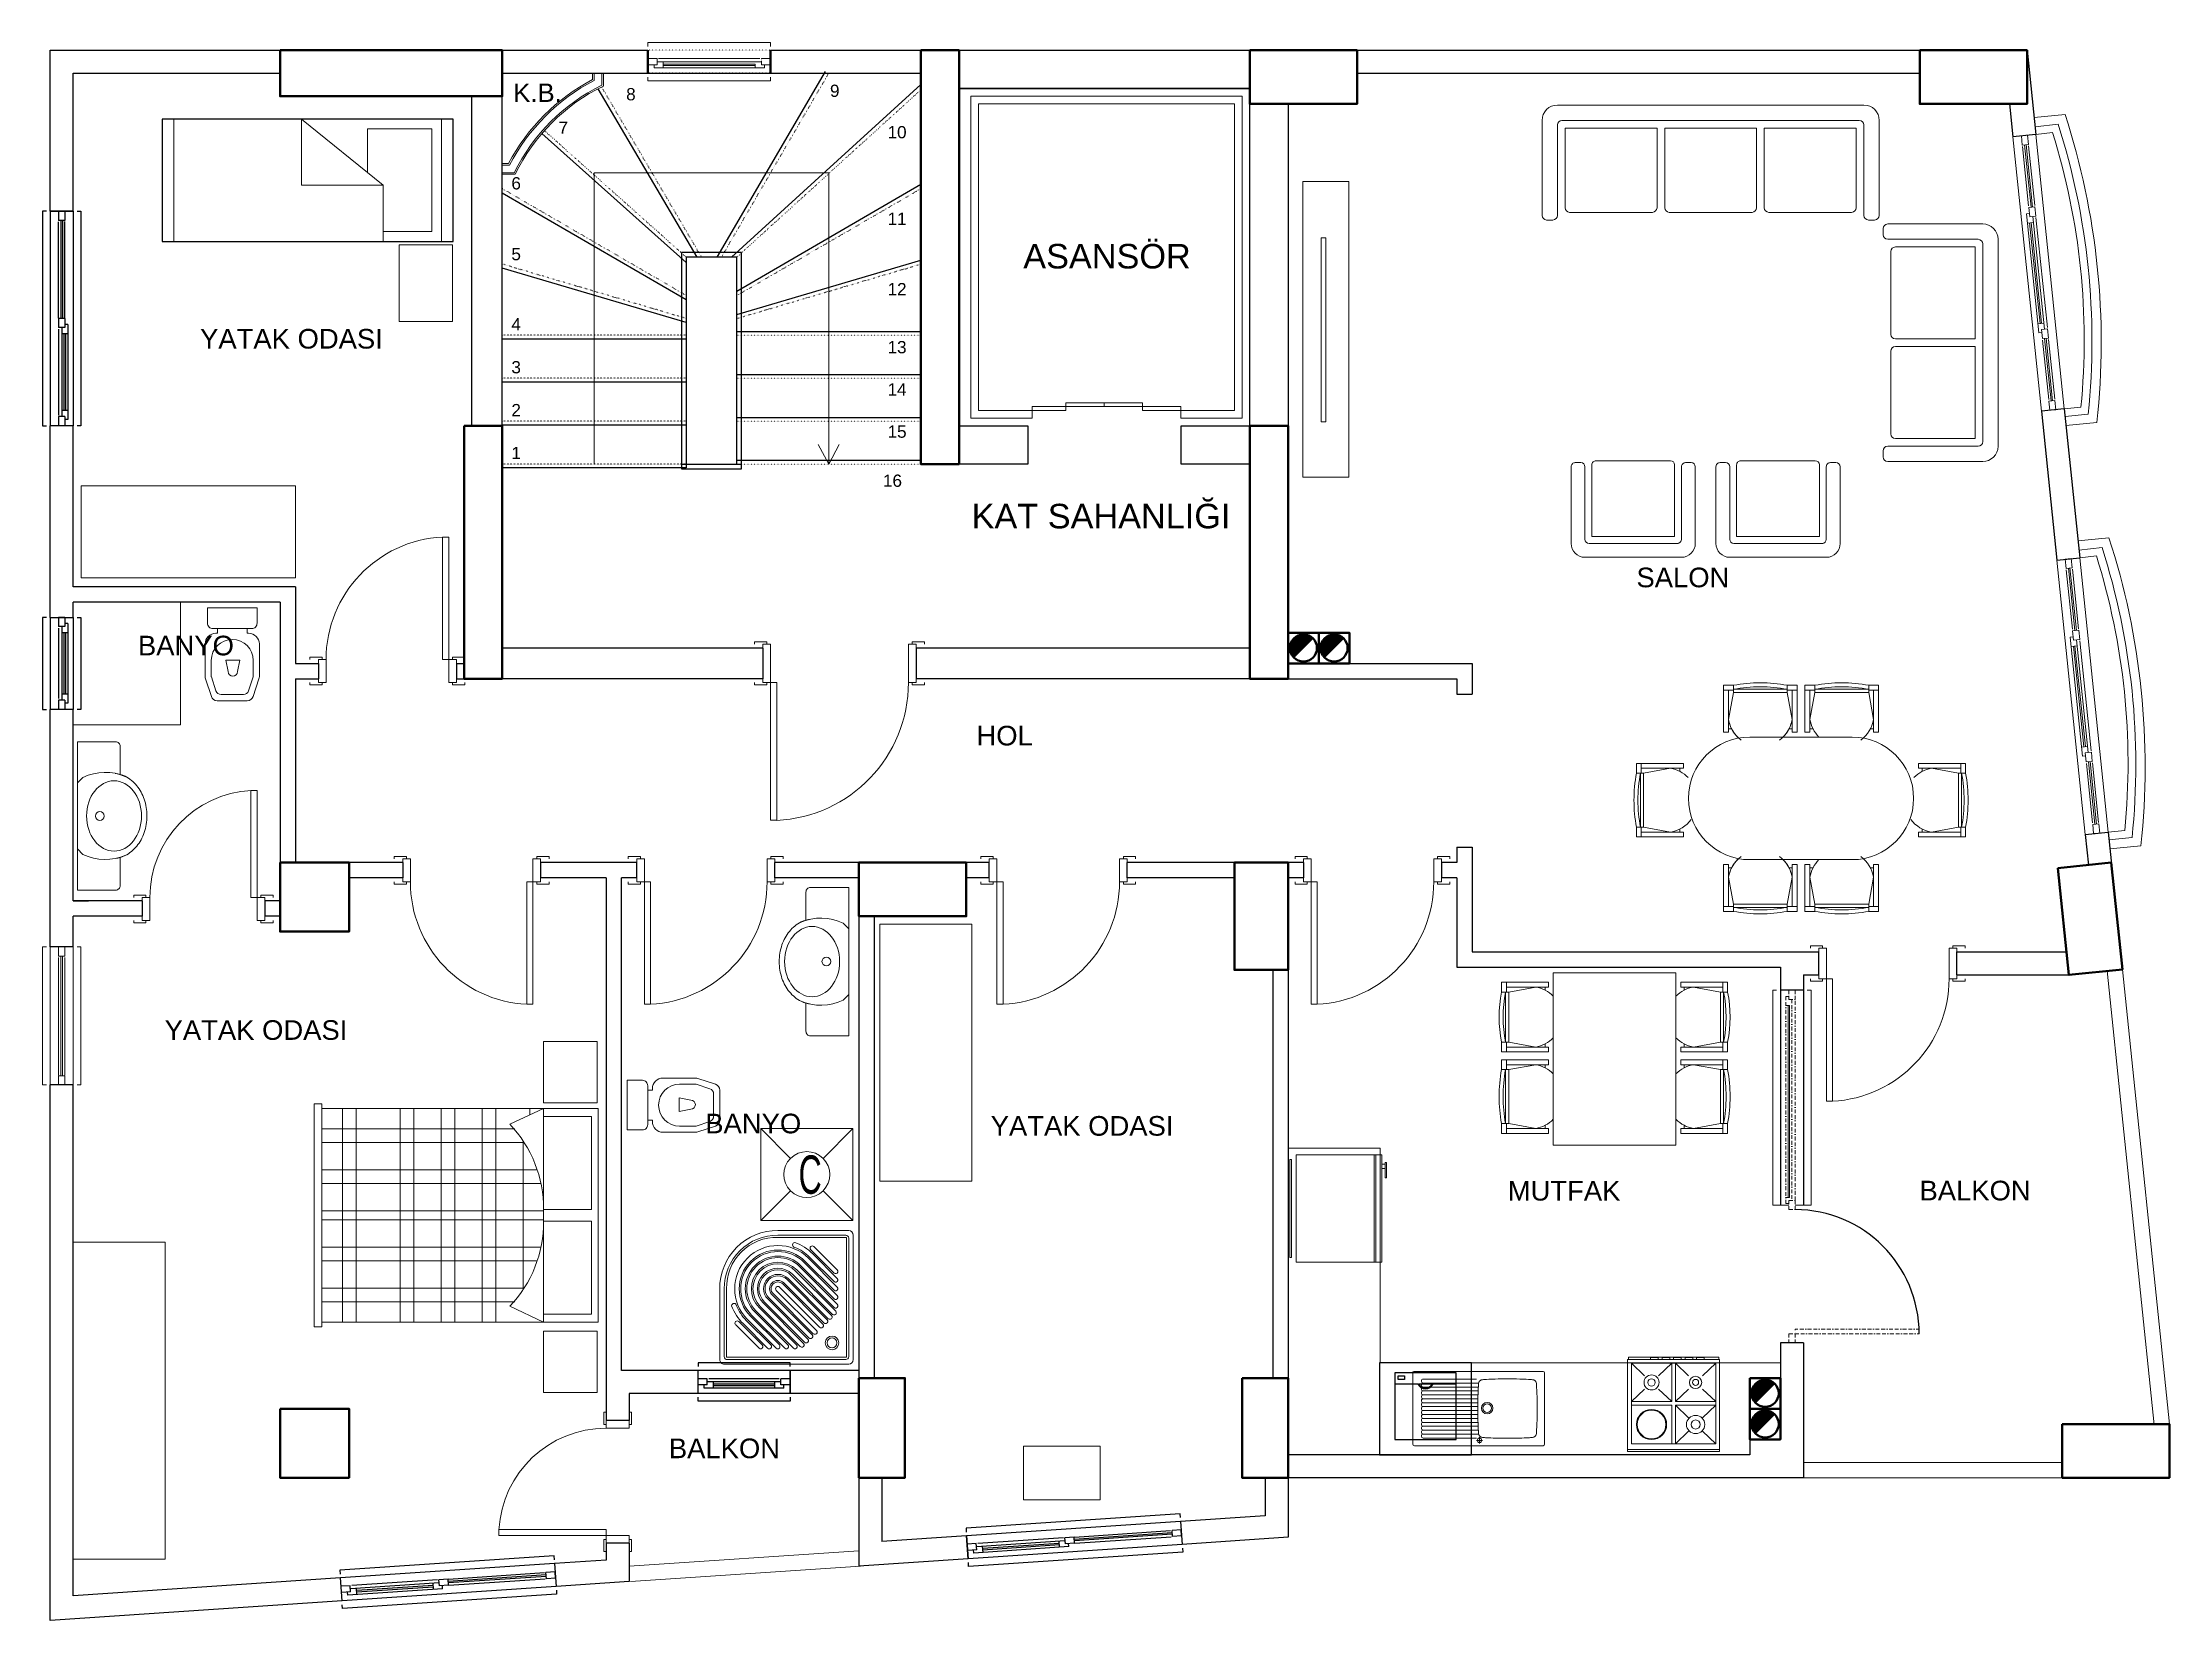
# Model space of a CAD drawing. Header units: millimetres. Extents: x 11578 to 12966, y 1536 to 2566.
import ezdxf

# ---------------------------------------------------------------- set-up
doc = ezdxf.new("R2010")
doc.units = ezdxf.units.MM
doc.linetypes.add('BORDER', pattern=[1.75, 0.5, -0.25, 0.5, -0.25, 0, -0.25])
doc.linetypes.add('DOT2', pattern=[0.125, 0, -0.125])
for name, color, linetype, lineweight in [('0-Gör-3__0_25_', 122, 'Continuous', 25), ('0-Gör-4__0_20_', 6, 'Continuous', 20), ('COLUMN4', 3, 'Continuous', 50), ('duv', 142, 'Continuous', 30), ('DUVAR', 7, 'Continuous', 50), ('mahal', 1, 'Continuous', 20), ('mahal222', 201, 'Continuous', 20), ('MIMARI', 2, 'Continuous', 20), ('PENCERE', 3, 'Continuous', 18), ('SIVA', 254, 'Continuous', 20), ('sıva', 6, 'DOT2', 20), ('TARAMA', 252, 'Continuous', 13), ('TEFRIS', 6, 'Continuous', 15), ('TEFRİŞ', 2, 'Continuous', 25)]:
    doc.layers.add(name, color=color, linetype=linetype, lineweight=lineweight)
for name, color, linetype in [('14_ISLAK_MEKAN_TEFRİŞ', 134, 'Continuous'), ('AHSAP', 35, 'Continuous'), ('İÇ_ÖLÇÜ', 7, 'Continuous')]:
    doc.layers.add(name, color=color, linetype=linetype)
doc.styles.add('iç_ölçü', font='Arial')
doc.styles.add('MÜKREMİN', font='Arial')
doc.styles.add('TECHNICLIGHT', font='Arial')
doc.styles.add('text1', font='Arial')

msp = doc.modelspace()

# ---------------------------------------------------------------- texts
at = {"layer": 'mahal', "color": 0, "style": 'iç_ölçü'}
for s, p in [('8', (11959.107212, 2527.874521)), ('9', (12092.123305, 2530.100824)), ('7', (11915.026414, 2506.056752)), ('10', (12129.664774, 2503.109509)), ('6', (11884.244297, 2469.768014)), ('11', (12129.664774, 2446.617072)), ('5', (11884.244297, 2423.572227)), ('12', (12129.664774, 2400.699573)), ('4', (11884.244297, 2377.786909)), ('13', (12129.664774, 2362.852423)), ('3', (11884.244297, 2349.786909)), ('14', (12129.664774, 2335.301924)), ('2', (11884.244297, 2321.786909)), ('15', (12129.664774, 2307.751424)), ('1', (11884.244297, 2293.791357)), ('16', (12126.664774, 2275.748319))]:
    msp.add_text(s, height=8, dxfattribs=at).set_placement(p)
at = {"layer": 'mahal', "attachment_point": 2, "style": 'text1'}
for s, insert, char_height, width in [('ASANSÖR', (12272.862639, 2434.201242), 16, 131.226176), ('YATAK ODASI', (11740.735401, 2378.73554), 12.8, 140.564968), ('KAT SAHANLIĞI', (12268.976631, 2264.652258), 16, 199.209707), ('SALON', (12648.632731, 2223.026797), 12.8, 140.564968), ('BANYO', (11671.905755, 2178.60685), 12.8, 102.580941), ('HOL', (12206.055555, 2119.83652), 12.8, 130.564968), ('YATAK ODASI', (11717.595312, 1927.783212), 12.8, 140.564968), ('BANYO', (12042.035295, 1866.794905), 12.8, 102.580941), ('YATAK ODASI', (12256.605028, 1865.254784), 12.8, 140.564968), ('MUTFAK', (12571.083293, 1822.931351), 12.8, 102.580941), ('BALKON', (12839.267052, 1823.063084), 12.8, 102.580941), ('BALKON', (12023.268465, 1654.872552), 12.8, 102.580941)]:
    msp.add_mtext(s, dxfattribs=dict(at, insert=insert, char_height=char_height, width=width))
at = {"layer": 'SIVA', "ltscale": 5, "insert": (11901.287569, 2532.828791), "char_height": 12, "attachment_point": 5, "style": 'MÜKREMİN'}
msp.add_mtext('\\A1;K.B.', dxfattribs=at)

# ---------------------------------------------------------------- blocks, each defined once
blk = doc.blocks.new('1')
at = {"layer": 'TEFRIS', "ltscale": 5, "flags": 128}
for points in [[(12400.62589, 2474.935832), (12400.62589, 2282.121937), (12430.62589, 2282.121937), (12430.62589, 2474.935832), (12400.62589, 2474.935832)], [(12415.62589, 2438.150612), (12412.62589, 2438.150612), (12412.62589, 2318.150612), (12415.62589, 2318.150612), (12415.62589, 2438.150612)]]:
    blk.add_lwpolyline(points, dxfattribs=at)
blk = doc.blocks.new('dsfsdg')
at = {"layer": 'TEFRIS'}
for p, q in [((527831.917515, 4537037.523728), (527651.627515, 4537037.523728)), ((527651.627515, 4537037.523728), (527651.627515, 4536897.963728)), ((527687.267515, 4537032.177728), (527656.082515, 4537032.177728)), ((527656.082515, 4537032.177728), (527656.082515, 4536971.589728)), ((527709.339324, 4537027.10563), (527687.267515, 4537037.523728)), ((527687.267515, 4537037.523728), (527687.267515, 4536897.963728)), ((527718.452515, 4537037.523728), (527718.452515, 4536897.963728)), ((527727.362515, 4537037.523728), (527727.362515, 4536897.963728)), ((527745.182515, 4536897.963728), (527745.182515, 4537037.523728)), ((527754.092515, 4536897.963728), (527754.092515, 4537037.523728)), ((527771.912515, 4536897.963728), (527771.912515, 4537037.523728)), ((527780.822515, 4536897.963728), (527780.822515, 4537037.523728)), ((527809.642515, 4536897.963728), (527809.642515, 4537037.523728)), ((527818.552515, 4536897.963728), (527818.552515, 4537037.523728)), ((527831.917515, 4536897.963728), (527831.917515, 4537037.523728)), ((527700.632515, 4537016.22697), (527700.632515, 4536919.260487)), ((527831.917515, 4537024.158728), (527706.144262, 4537024.158728)), ((527831.917515, 4537015.248728), (527699.991425, 4537015.248728)), ((527831.917515, 4536988.518728), (527688.988219, 4536988.518728)), ((527831.917515, 4536997.428728), (527691.417369, 4536997.428728)), ((527656.082515, 4536971.589728), (527687.267515, 4536971.589728)), ((527656.082515, 4536963.897728), (527687.267515, 4536963.897728)), ((527656.082515, 4536963.897728), (527656.082515, 4536903.309728)), ((527831.917515, 4536970.698728), (527687.267515, 4536970.698728)), ((527831.917515, 4536964.788728), (527687.267515, 4536964.788728)), ((527831.917515, 4536946.968728), (527688.988219, 4536946.968728)), ((527831.917515, 4536938.058728), (527691.417369, 4536938.058728)), ((527831.917515, 4536920.238728), (527699.991425, 4536920.238728)), ((527709.339324, 4536908.381827), (527687.267515, 4536897.963728)), ((527831.917515, 4536911.328728), (527706.144262, 4536911.328728)), ((527831.917515, 4536897.963728), (527651.627515, 4536897.963728)), ((527687.267515, 4536903.309728), (527656.082515, 4536903.309728)), ((527696.177515, 4536902.169331), (527696.177515, 4536897.963728))]:
    blk.add_line(p, q, dxfattribs=at)
at = {"layer": 'TEFRIS', "flags": 128}
blk.add_lwpolyline([(527831.917515, 4537037.523728), (527831.917515, 4537040.523728), (527836.917515, 4537040.523728), (527836.917515, 4536897.963728), (527836.917515, 4536894.963728), (527831.917515, 4536894.963728), (527831.917515, 4536897.963728)], dxfattribs=at)
at = {"layer": 'TEFRIS'}
for centre, start, end in [((527766.993466, 4536972.038142), 136.314552, 180.322253), ((527766.993466, 4536963.449315), 179.677747, 223.685448)]:
    blk.add_arc(centre, 79.727212, start, end, dxfattribs=at)
blk = doc.blocks.new('vv')
at = {"layer": 'TEFRIS', "elevation": 64.900577, "flags": 128}
for points in [[(11905.107343, 1873.984361), (11940.107343, 1873.984361), (11940.107343, 1913.984361), (11905.107343, 1913.984361), (11905.107343, 1873.984361)], [(11905.107343, 1684.902689), (11940.107343, 1684.902689), (11940.107343, 1724.902689), (11905.107343, 1724.902689), (11905.107343, 1684.902689)]]:
    blk.add_lwpolyline(points, dxfattribs=at)
at = {"layer": 'TEFRIS', "rotation": 180}
blk.add_blockref('dsfsdg', (539592.528917, 4538768.250089), dxfattribs=at)
blk = doc.blocks.new('bb15')
at = {"layer": '14_ISLAK_MEKAN_TEFRİŞ'}
for p, q in [((1398.094492, -291.899922), (1338.094492, -291.899922)), ((1338.094492, -291.899922), (1338.094492, -351.899922)), ((1388.094492, -298.404103), (1348.094492, -298.404103)), ((1348.094492, -298.404103), (1348.094492, -341.899922)), ((1388.094492, -341.899922), (1388.094492, -298.404103)), ((1398.094492, -351.899922), (1398.094492, -291.899922)), ((1348.094492, -341.899922), (1388.094492, -341.899922)), ((1338.094492, -351.899922), (1398.094492, -351.899922))]:
    blk.add_line(p, q, dxfattribs=at)
at = {"layer": '14_ISLAK_MEKAN_TEFRİŞ', "flags": 128}
blk.add_lwpolyline([(1350.157935, -300.361247), (1354.450604, -300.361247), (1354.450604, -302.925033), (1350.157935, -302.925033)], close=True, dxfattribs=at)
for points in [[(1348.094492, -305.593546), (1363.094492, -305.593546)], [(1363.63969, -305.593546), (1372.549293, -305.593546)], [(1373.094492, -305.593546), (1388.094492, -305.593546)]]:
    blk.add_lwpolyline(points, dxfattribs=at)
at = {"layer": '14_ISLAK_MEKAN_TEFRİŞ'}
for radius, start, end in [(5.404744, 202.314558, 337.685442), (4.904744, 204.733473, 335.266527)]:
    blk.add_arc((1368.094492, -303.541412), radius, start, end, dxfattribs=at)
blk = doc.blocks.new('ELLIPSE')
blk.add_circle((0.5, 0.5), 0.5)
blk = doc.blocks.new('LAVABO6')
for p, q in [((0, 0.4572), (0.0762, 0.5334)), ((0, 0.4572), (0, -0.4572)), ((0, -0.4572), (0.0762, -0.5334))]:
    blk.add_line(p, q)
at = {"flags": 128}
blk.add_lwpolyline([(0.526369, -0.590767, 0.09025), (0.662027, -0.55015, 0.104607), (0.82385, -0.419454, 0.089719), (0.927131, -0.232181, 0.081438), (0.9652, 0, 0.081438), (0.927131, 0.232181, 0.089719), (0.82385, 0.419454, 0.104607), (0.662027, 0.55015, 0.09025), (0.526369, 0.590767, 0.11828)], format="xyb", dxfattribs=at)
blk.add_circle((0.311156, 0.001285), 0.06096)
for centre, start, end in [((0.386485, -0.106498), 66.240754, 115.868662), ((0.386485, 0.106498), 244.131338, 293.759246)]:
    blk.add_arc(centre, 0.711159, start, end)
at = {"xscale": 0.762, "yscale": 0.97536, "zscale": 0.762}
blk.add_blockref('ELLIPSE', (0.128276, -0.487005), dxfattribs=at)
blk = doc.blocks.new('LAVABO_1')
at = {"layer": 'TEFRIS', "flags": 128}
for points in [[(0, 21.49983), (0, 48.391721), (24.98988, 48.391721, -0.414214), (27.98988, 45.391721), (27.98988, 26.961304)], [(0, -21.49983), (0, -48.391721), (24.98988, -48.391721, 0.414214), (27.98988, -45.391721), (27.98988, -26.961304)]]:
    blk.add_lwpolyline(points, format="xyb", dxfattribs=at)
at = {"layer": 'TEFRIS', "ltscale": 5, "xscale": -47.025, "yscale": 47.025, "zscale": 47.025, "rotation": 180}
blk.add_blockref('LAVABO6', (0, 0), dxfattribs=at)
blk = doc.blocks.new('KLZ_YENİ')
at = {"layer": 'TEFRIS', "flags": 128}
blk.add_lwpolyline([(13.5, -12.7), (13.5, 12.7, 0.414214), (10, 16.2), (0, 16.2), (0, -16.2), (10, -16.2, 0.414214)], format="xyb", close=True, dxfattribs=at)
for points in [[(13.5, -9.7), (16.5, -9.7), (16.5, -10.7, 0.414214), (23.5, -17.7), (44.688612, -17.7, 0.080612), (46.269751, -17.443416), (57.764911, -13.611696, 0.322823), (60.5, -9.816963), (60.5, 9.816963, 0.322823), (57.764911, 13.611696), (46.269751, 17.443416, 0.080612), (44.688612, 17.7), (23.5, 17.7, 0.414214), (16.5, 10.7), (16.5, 9.7), (13.5, 9.7)], [(34.28, -13.7), (44.688612, -13.7, 0.080612), (45.004839, -13.648683), (54.106797, -10.614697, 0.322823), (56.5, -7.294306), (56.5, 7.294306, 0.322823), (54.106797, 10.614697), (45.004839, 13.648683, 0.080612), (44.688612, 13.7), (34.28, 13.7, 0.414214)]]:
    blk.add_lwpolyline(points, format="xyb", dxfattribs=at)
for points in [[(13.628588, 5.7), (13.5, 5.7)], [(41.572213, 2.643619), (34.072213, 4.143619), (34.072213, -4.856381), (41.572213, -3.356381)], [(13.5, -5.7), (13.628588, -5.7)]]:
    blk.add_lwpolyline(points, dxfattribs=at)
at = {"layer": 'TEFRIS'}
for centre, radius, start, end in [((34.28, 0), 13.7, 90, 270), ((41.572213, -0.356381), 3, 270, 90)]:
    blk.add_arc(centre, radius, start, end, dxfattribs=at)
blk = doc.blocks.new('fdgdfht656')
at = {"layer": 'TEFRIS'}
for p, q in [((5290.152509, 3441.755831), (5290.152509, 3443.255831)), ((5290.152509, 3443.255831), (5298.152509, 3443.255831)), ((5298.152509, 3443.255831), (5298.152509, 3441.755831)), ((5373.152509, 3441.755831), (5373.152509, 3443.255831)), ((5373.152509, 3443.255831), (5381.152509, 3443.255831)), ((5381.152509, 3443.255831), (5381.152509, 3441.755831)), ((5290.152509, 3426.755831), (5290.152509, 3425.255831)), ((5290.152509, 3425.255831), (5298.152509, 3425.255831)), ((5298.152509, 3425.255831), (5298.152509, 3426.755831)), ((5366.652509, 3426.755831), (5366.652509, 3356.855894)), ((5370.652509, 3426.755831), (5366.652509, 3426.755831)), ((5370.652509, 3426.755831), (5370.652509, 3356.855894)), ((5373.152509, 3426.755831), (5373.152509, 3425.255831)), ((5373.152509, 3425.255831), (5381.152509, 3425.255831)), ((5381.152509, 3425.255831), (5381.152509, 3426.755831)), ((5370.652509, 3356.855894), (5366.652509, 3356.855894))]:
    blk.add_line(p, q, dxfattribs=at)
at = {"layer": 'TEFRIS', "flags": 128}
for points in [[(5300.652509, 3441.755831), (5300.652509, 3426.755831), (5295.652509, 3426.755831), (5295.652509, 3441.755831), (5300.652509, 3441.755831)], [(5375.652509, 3441.755831), (5375.652509, 3426.755831), (5370.652509, 3426.755831), (5370.652509, 3441.755831), (5375.652509, 3441.755831)]]:
    blk.add_lwpolyline(points, dxfattribs=at)
at = {"layer": 'TEFRIS'}
blk.add_arc((5370.652509, 3426.755831), 70, 180, 266.936089, dxfattribs=at)
blk = doc.blocks.new('kapı_10')
at = {"layer": '0-Gör-4__0_20_', "ltscale": 5}
for p, q in [((-9, -2.5), (-9, 5.5)), ((-9, 5.5), (-7.5, 5.5)), ((9, 5.5), (7.5, 5.5)), ((9, -2.5), (9, 5.5)), ((-7.5, -2.5), (-9, -2.5)), ((7.5, -2.5), (9, -2.5)), ((7.5, -5), (87.399937, -5)), ((7.5, -5), (7.5, -9)), ((7.5, -9), (87.399937, -9)), ((87.399937, -5), (87.399937, -9)), ((-9, -95.5), (-9, -87.5)), ((-9, -87.5), (-7.5, -87.5)), ((-7.5, -95.5), (-9, -95.5)), ((9, -87.5), (7.5, -87.5)), ((7.5, -95.5), (9, -95.5)), ((9, -95.5), (9, -87.5))]:
    blk.add_line(p, q, dxfattribs=at)
at = {"layer": '0-Gör-4__0_20_', "ltscale": 5, "flags": 128}
for points in [[(-7.5, 0), (7.5, 0), (7.5, -5), (-7.5, -5), (-7.5, 0)], [(-7.5, -85), (7.5, -85), (7.5, -90), (-7.5, -90), (-7.5, -85)]]:
    blk.add_lwpolyline(points, dxfattribs=at)
at = {"layer": '0-Gör-4__0_20_', "ltscale": 5}
blk.add_arc((7.5, -5), 80, 270, 357.134016, dxfattribs=at)
blk = doc.blocks.new('yatak_80')
for p, q in [((98059.694548, -98473.047281), (98059.694548, -98393.047281)), ((98196.134804, -98393.047281), (98196.134804, -98429.917169)), ((98227.879892, -98399.557105), (98196.134804, -98399.557105)), ((98227.879892, -98466.662257), (98227.879892, -98399.557105)), ((98234.264916, -98393.047281), (98234.264916, -98473.047281)), ((98143.004692, -98429.917169), (98196.134804, -98429.917169)), ((98143.004692, -98473.047281), (98143.004692, -98429.917169)), ((98196.134804, -98429.917169), (98143.004692, -98473.047281)), ((98185.954772, -98438.181144), (98185.954772, -98466.662257)), ((98185.954772, -98466.662257), (98227.879892, -98466.662257))]:
    blk.add_line(p, q)
at = {"layer": 'İÇ_ÖLÇÜ', "ltscale": 5}
blk.add_line((98052.104532, -98393.047281), (98241.854932, -98393.047281), dxfattribs=at)
at = {"layer": 'İÇ_ÖLÇÜ', "ltscale": 5, "flags": 128}
blk.add_lwpolyline([(98052.104532, -98473.047281), (98052.104532, -98393.047281), (98241.854932, -98393.047281), (98241.854932, -98473.047281), (98052.104532, -98473.047281)], dxfattribs=at)
blk = doc.blocks.new('FSAFDSF')
at = {"layer": 'sıva', "linetype": 'ByBlock', "lineweight": 25, "ltscale": 5}
for p, q in [((548829.850834, 4507159.565939), (548689.850834, 4507159.565939)), ((548689.850834, 4507159.565939), (548689.850834, 4507157.065939)), ((548829.850834, 4507154.565939), (548689.850834, 4507154.565939)), ((548689.850834, 4507139.565939), (548689.850834, 4507154.565939)), ((548829.850834, 4507157.065939), (548829.850834, 4507159.565939)), ((548695.850834, 4507149.065939), (548689.850834, 4507149.065939)), ((548689.850834, 4507145.065939), (548689.850834, 4507149.065939)), ((548695.850834, 4507145.065939), (548689.850834, 4507145.065939)), ((548829.850834, 4507139.565939), (548689.850834, 4507139.565939)), ((548693.850834, 4507143.065939), (548693.850834, 4507145.065939)), ((548755.850834, 4507143.065939), (548693.850834, 4507143.065939)), ((548695.850834, 4507145.065939), (548695.850834, 4507149.065939)), ((548753.850834, 4507147.065939), (548695.850834, 4507147.065939)), ((548752.850834, 4507149.065939), (548696.850834, 4507149.065939)), ((548699.850834, 4507143.065939), (548699.850834, 4507147.065939)), ((548749.850834, 4507145.565939), (548699.850834, 4507145.565939)), ((548749.850834, 4507144.565939), (548699.850834, 4507144.565939)), ((548749.850834, 4507143.065939), (548749.850834, 4507147.065939)), ((548759.850834, 4507149.065939), (548753.850834, 4507149.065939)), ((548753.850834, 4507145.065939), (548753.850834, 4507149.065939)), ((548759.850834, 4507145.065939), (548753.850834, 4507145.065939)), ((548755.850834, 4507143.065939), (548755.850834, 4507145.065939)), ((548759.850834, 4507145.065939), (548759.850834, 4507149.065939)), ((548823.850834, 4507147.565939), (548759.850834, 4507147.565939)), ((548823.850834, 4507146.565939), (548759.850834, 4507146.565939)), ((548760.100651, 4507149.065939), (548822.900839, 4507149.065939)), ((548760.100651, 4507145.065939), (548823.018035, 4507145.065939)), ((548829.850834, 4507149.065939), (548823.850834, 4507149.065939)), ((548823.850834, 4507145.065939), (548823.850834, 4507149.065939)), ((548829.850834, 4507145.065939), (548823.850834, 4507145.065939)), ((548829.850834, 4507145.065939), (548829.850834, 4507149.065939)), ((548689.850834, 4507134.565939), (548689.850834, 4507137.065939)), ((548829.850834, 4507134.565939), (548689.850834, 4507134.565939)), ((548829.850834, 4507137.065939), (548829.850834, 4507134.565939))]:
    blk.add_line(p, q, dxfattribs=at)
at = {"layer": 'sıva', "linetype": 'ByBlock', "lineweight": 25, "ltscale": 5, "flags": 128}
blk.add_lwpolyline([(548829.850834, 4507154.565939), (548829.850834, 4507139.565939)], dxfattribs=at)
blk = doc.blocks.new('gdgfdgrt')
at = {"layer": 'TEFRIS'}
for p, q in [((21698.795276, -6836.896494), (21696.295276, -6836.896494)), ((21696.295276, -6836.896494), (21696.295276, -6926.896494)), ((21701.295276, -6836.896494), (21701.295276, -6926.896494)), ((21706.795276, -6836.896494), (21706.795276, -6842.896494)), ((21710.795276, -6836.896494), (21706.795276, -6836.896494)), ((21710.795276, -6836.896494), (21710.795276, -6842.896494)), ((21716.295276, -6836.896494), (21716.295276, -6926.896494)), ((21718.795276, -6836.896494), (21721.295276, -6836.896494)), ((21721.295276, -6836.896494), (21721.295276, -6926.896494)), ((21710.795276, -6842.896494), (21706.795276, -6842.896494)), ((21706.795276, -6920.646678), (21706.795276, -6843.84649)), ((21708.295276, -6842.896494), (21708.295276, -6920.896494)), ((21709.295276, -6842.896494), (21709.295276, -6920.896494)), ((21710.795276, -6920.646678), (21710.795276, -6843.729294)), ((21706.795276, -6920.896494), (21706.795276, -6926.896494)), ((21710.795276, -6920.896494), (21706.795276, -6920.896494)), ((21710.795276, -6920.896494), (21710.795276, -6926.896494)), ((21696.295276, -6926.896494), (21698.795276, -6926.896494)), ((21716.295276, -6926.896494), (21701.295276, -6926.896494)), ((21710.795276, -6926.896494), (21706.795276, -6926.896494)), ((21710.795276, -6926.896494), (21706.795276, -6926.896494)), ((21721.295276, -6926.896494), (21718.795276, -6926.896494))]:
    blk.add_line(p, q, dxfattribs=at)
at = {"layer": 'TEFRIS', "flags": 128}
for points in [[(21701.295276, -6836.896494), (21716.295276, -6836.896494)], [(21701.295276, -6926.896494), (21716.295276, -6926.896494)]]:
    blk.add_lwpolyline(points, dxfattribs=at)
blk = doc.blocks.new('pen_60')
at = {"layer": 'sıva', "linetype": 'ByBlock', "lineweight": 25, "ltscale": 5}
for p, q in [((60, 12.5), (0, 12.5)), ((0, 12.5), (0, 10)), ((60, 7.5), (0, 7.5)), ((0, -7.5), (0, 7.5)), ((6, 2), (0, 2)), ((0, -2), (0, 2)), ((6, -2), (6, 2)), ((54, 0), (6, 0)), ((53, 2), (7, 2)), ((10, -4), (10, 0)), ((50, -4), (50, 0)), ((60, 2), (54, 2)), ((54, -2), (54, 2)), ((60, 2), (54, 2)), ((54, -2), (54, 2)), ((60, 10), (60, 12.5)), ((60, -2), (60, 2)), ((60, -2), (60, 2)), ((6, -2), (0, -2)), ((60, -7.5), (0, -7.5)), ((0, -12.5), (0, -10)), ((60, -12.5), (0, -12.5)), ((4, -4), (4, -2)), ((56, -4), (4, -4)), ((50, -1.5), (10, -1.5)), ((50, -2.5), (10, -2.5)), ((60, -2), (54, -2)), ((60, -2), (54, -2)), ((56, -4), (56, -2)), ((60, -10), (60, -12.5))]:
    blk.add_line(p, q, dxfattribs=at)
at = {"layer": 'sıva', "linetype": 'ByBlock', "lineweight": 25, "ltscale": 5, "flags": 128}
blk.add_lwpolyline([(60, 7.5), (60, -7.5)], dxfattribs=at)
blk = doc.blocks.new('DUŞ_KÖŞE')
at = {"layer": 'TEFRIS'}
for p, q in [((0, 0), (-73.8, 0)), ((-76.5, -44.691169), (-76.5, -2.7)), ((-73.8, -44.691169), (-73.8, -4.5)), ((-72.45, -44.691169), (-72.45, -4.05)), ((-1.35, -4.05), (-72.45, -4.05)), ((-1.8, -2.7), (-72, -2.7)), ((-1.35, -75.15), (-1.35, -4.05)), ((0, -74.7), (0, -4.5)), ((2.7, -76.5), (2.7, -2.7)), ((-1.35, -75.15), (-41.991169, -75.15)), ((-1.8, -76.5), (-41.991169, -76.5)), ((0, -79.2), (-41.991169, -79.2))]:
    blk.add_line(p, q, dxfattribs=at)
at = {"layer": 'TEFRIS', "color": 3, "lineweight": 9}
for p, q in [((-53.206916, -9.45), (-67.051984, -23.295068)), ((-51.297727, -11.359188), (-65.142795, -25.204257)), ((-48.115747, -9.45), (-62.674042, -24.008295)), ((-46.206558, -11.359188), (-60.764854, -25.917484)), ((-43.024578, -9.45), (-60.128458, -26.55388)), ((-41.11539, -11.359188), (-58.219269, -28.463068)), ((-37.933409, -9.45), (-57.582873, -29.099464)), ((-36.024221, -11.359188), (-55.673685, -31.008653)), ((-32.84224, -9.45), (-55.037289, -31.645049)), ((-30.933052, -11.359188), (-53.128101, -33.554237)), ((-28.705666, -10.404594), (-52.491705, -34.190633)), ((-26.796477, -12.313782), (-50.582516, -36.099821)), ((-26.160081, -12.950179), (-49.94612, -36.736218)), ((-24.250893, -14.859367), (-48.036932, -38.645406)), ((-23.614497, -15.495763), (-47.400536, -39.281802)), ((-21.705308, -17.404951), (-45.491347, -41.19099)), ((-21.068912, -18.041347), (-44.854951, -41.827386)), ((-19.159724, -19.950536), (-42.945763, -43.736575)), ((-17.250536, -21.859724), (-41.036575, -45.645763)), ((-15.341347, -23.768912), (-39.127386, -47.554951)), ((-14.704951, -24.405308), (-38.49099, -48.191347)), ((-12.795763, -26.314497), (-36.581802, -50.100536)), ((-12.159367, -26.950893), (-35.945406, -50.736932)), ((-10.250179, -28.860081), (-34.036218, -52.64612)), ((-9.613782, -29.496477), (-33.399821, -53.282516)), ((-7.704594, -31.405666), (-31.490633, -55.191705)), ((-8.659188, -33.633052), (-30.854237, -55.828101)), ((-6.75, -35.54224), (-28.945049, -57.737289)), ((-8.659188, -38.724221), (-28.308653, -58.373685)), ((-6.75, -40.633409), (-26.399464, -60.282873)), ((-8.659188, -43.81539), (-25.763068, -60.919269)), ((-6.75, -45.724578), (-23.85388, -62.828458)), ((-8.659188, -48.906558), (-23.217484, -63.464854)), ((-8.659188, -53.997727), (-22.504257, -67.842795)), ((-6.75, -50.815747), (-21.308295, -65.374042)), ((-6.75, -55.906916), (-20.595068, -69.751984))]:
    blk.add_line(p, q, dxfattribs=at)
for radius in [4.05, 2.925]:
    blk.add_circle((-9.9, -12.6), radius, dxfattribs=at)
at = {"layer": 'TEFRIS'}
for centre, radius, start, end in [((-73.8, -2.7), 2.7, 90, 180), ((-72, -4.5), 1.8, 90, 180), ((-1.8, -4.5), 1.8, 0, 90), ((0, -2.7), 2.7, 0, 90), ((-42.327625, -45.027831), 34.174033, 179.435547, 270.598517), ((-42.207298, -44.907085), 31.593655, 179.555004, 270.391958), ((-42.785873, -45.485873), 29.67477, 178.465409, 271.534591), ((-1.8, -74.7), 1.8, 270, 0), ((0, -76.5), 2.7, 270, 0)]:
    blk.add_arc(centre, radius, start, end, dxfattribs=at)
at = {"layer": 'TEFRIS', "color": 3, "lineweight": 9}
for centre, radius, start, end in [((-52.252321, -10.404594), 1.35, 315, 135), ((-47.161153, -10.404594), 1.35, 315, 135), ((-42.069984, -10.404594), 1.35, 315, 135), ((-36.978815, -10.404594), 1.35, 315, 135), ((-31.887646, -10.404594), 1.35, 315, 135), ((-27.751071, -11.359188), 1.35, 315, 135), ((-25.205487, -13.904773), 1.35, 315, 135), ((-41.991169, -44.691169), 29.25, 135, 159.811632), ((-66.09739, -24.249662), 1.35, 135, 315), ((-22.659903, -16.450357), 1.35, 315, 135), ((-20.114318, -18.995942), 1.35, 315, 135), ((-16.295942, -22.814318), 1.35, 315, 135), ((-13.750357, -25.359903), 1.35, 315, 135), ((-67.99574, -34.596769), 1.448399, 180, 0), ((-41.991169, -44.691169), 25.65, 135, 315), ((-41.991169, -44.691169), 26.55, 135, 157.65372), ((-41.991169, -44.691169), 22.95, 135, 315), ((-41.991169, -44.691169), 22.05, 135, 315), ((-41.991169, -44.691169), 19.35, 135, 315), ((-41.991169, -44.691169), 18.45, 135, 315), ((-41.991169, -44.691169), 15.75, 135, 315), ((-41.991169, -44.691169), 14.85, 135, 315), ((-41.991169, -44.691169), 12.15, 135, 315), ((-41.991169, -44.691169), 11.25, 135, 315), ((-11.204773, -27.905487), 1.35, 315, 135), ((-8.659188, -30.451071), 1.35, 315, 135), ((-7.704594, -34.587646), 1.35, 315, 135), ((-41.991169, -44.691169), 8.55, 135, 315), ((-41.991169, -44.691169), 7.65, 135, 315), ((-41.991169, -44.691169), 4.95, 135, 315), ((-41.991169, -44.691169), 4.05, 135, 315), ((-41.991169, -44.691169), 1.35, 135, 315), ((-7.704594, -39.678815), 1.35, 315, 135), ((-7.704594, -44.769984), 1.35, 315, 135), ((-7.704594, -49.861153), 1.35, 315, 135), ((-7.704594, -54.952321), 1.35, 315, 135), ((-31.896769, -70.69574), 1.448399, 90, 270), ((-41.991169, -44.691169), 26.55, 292.34628, 315), ((-41.991169, -44.691169), 29.25, 290.188368, 315), ((-21.535166, -68.811886), 1.35, 135, 315)]:
    blk.add_arc(centre, radius, start, end, dxfattribs=at)
blk = doc.blocks.new('camasır_mak_')
at = {"layer": 'TEFRIS', "color": 1}
for p, q in [((-0.3, 0.45), (0.3, 0.45)), ((-0.3, -0.15), (-0.3, 0.45)), ((0.3, 0.45), (0.3, -0.15)), ((0.3, -0.15), (-0.3, -0.15))]:
    blk.add_line(p, q, dxfattribs=at)
at = {"layer": 'TEFRIS', "color": 2}
for p, q in [((-0.106066, 0.256066), (-0.3, 0.45)), ((0.106066, 0.256066), (0.3, 0.45)), ((-0.3, -0.15), (-0.106066, 0.043934)), ((0.3, -0.15), (0.106066, 0.043934))]:
    blk.add_line(p, q, dxfattribs=at)
blk.add_ellipse((0, 0.15), major_axis=(-0.106066, 0.106066), ratio=1, dxfattribs=at)
at = {"layer": 'TEFRIS', "color": 7, "style": 'TECHNICLIGHT', "text_generation_flag": 4, "width": 0.6}
blk.add_text('C', height=0.25, dxfattribs=at).set_placement((-0.053571, 0.275))
blk = doc.blocks.new('EVIYE1')
at = {"layer": 'TEFRIS'}
for p, q in [((-33.48683, 5.721164), (-33.48683, 52.221164)), ((-32.48683, 53.221164), (51.51317, 53.221164)), ((7.01317, 49.721164), (11.01317, 49.721164)), ((9.01317, 47.721164), (9.01317, 51.721164)), ((45.71317, 45.657831), (9.55908, 45.657831)), ((45.71317, 43.097831), (10.01317, 43.097831)), ((11.01317, 48.221164), (45.71317, 48.221164)), ((46.91317, 47.021164), (46.91317, 46.857831)), ((46.91317, 44.457831), (46.91317, 44.297831)), ((46.91317, 41.897831), (46.91317, 41.737831)), ((52.51317, 5.721164), (52.51317, 52.221164)), ((45.71317, 40.537831), (10.01317, 40.537831)), ((45.71317, 37.977831), (10.01317, 37.977831)), ((45.71317, 35.417831), (10.065071, 35.417831)), ((45.71317, 32.857831), (10.104855, 32.857831)), ((45.71317, 30.297831), (10.124925, 30.297831)), ((46.91317, 39.337831), (46.91317, 39.177831)), ((46.91317, 36.777831), (46.91317, 36.617831)), ((46.91317, 34.217831), (46.91317, 34.057831)), ((46.91317, 31.657831), (46.91317, 31.497831)), ((45.71317, 20.057831), (10.01317, 20.057831)), ((45.71317, 17.497831), (10.01317, 17.497831)), ((45.71317, 14.937831), (10.01317, 14.937831)), ((45.71317, 22.617831), (10.066868, 22.617831)), ((45.71317, 25.177831), (10.105933, 25.177831)), ((45.71317, 27.737831), (10.125285, 27.737831)), ((46.91317, 26.537831), (46.91317, 26.377831)), ((46.91317, 23.977831), (46.91317, 23.817831)), ((46.91317, 21.417831), (46.91317, 21.257831)), ((46.91317, 18.857831), (46.91317, 18.697831)), ((46.91317, 16.297831), (46.91317, 16.137831)), ((-32.48683, 4.721164), (51.51317, 4.721164)), ((45.71317, 12.377831), (9.573338, 12.377831)), ((11.01317, 9.721164), (45.71317, 9.721164)), ((46.91317, 13.737831), (46.91317, 13.577831)), ((46.91317, 11.177831), (46.91317, 10.921164))]:
    blk.add_line(p, q, dxfattribs=at)
at = {"layer": 'TEFRIS', "flags": 128}
for points in [[(-28.069916, 12.721164, -0.009845), (-28.274831, 15.359359, -0.008463), (-28.505678, 21.000317, -0.005994), (-28.601232, 28.971164, -0.005994), (-28.505678, 36.942012, -0.008463), (-28.274831, 42.58297, -0.009845), (-28.069916, 45.221164, -0.374103)], [(-25.48683, 47.80425, -0.009845), (-22.848628, 48.009165, -0.008463), (-17.20767, 48.240013, -0.005994), (-9.236822, 48.335566, -0.005994), (-1.265975, 48.240013, -0.008463), (4.374983, 48.009165, -0.009845), (7.01317, 47.804252, -0.374103)], [(9.596257, 12.721164, 0.009845), (9.801171, 15.359359, 0.008463), (10.032018, 21.000317, 0.005994), (10.127572, 28.971164, 0.005994), (10.032018, 36.942012, 0.008463), (9.801171, 42.58297, 0.009845), (9.596257, 45.221164, 0.374103)], [(-25.48683, 10.138078, 0.009845), (-22.848628, 9.933163, 0.008463), (-17.20767, 9.702316, 0.005994), (-9.236822, 9.606762, 0.005994), (-1.265975, 9.702316, 0.008463), (4.374983, 9.933163, 0.009845), (7.01317, 10.138077, 0.374103)]]:
    blk.add_lwpolyline(points, format="xyb", dxfattribs=at)
at = {"layer": 'TEFRIS'}
for centre, radius in [((9.01317, 49.721164), 1.5), ((4.01317, 28.721164), 3.75), ((4.01317, 28.721164), 2.9)]:
    blk.add_circle(centre, radius, dxfattribs=at)
for centre, radius, start, end in [((-32.48683, 52.221164), 1, 90, 180), ((-25.48683, 45.221164), 2.583087, 90, 180), ((7.01317, 45.221164), 2.583087, 0, 90), ((45.71317, 47.021164), 1.2, 0, 90), ((45.71317, 46.857831), 1.2, 270, 0), ((45.71317, 44.457831), 1.2, 0, 90), ((45.71317, 44.297831), 1.2, 270, 0), ((45.71317, 41.897831), 1.2, 0, 90), ((45.71317, 41.737831), 1.2, 270, 0), ((51.51317, 52.221164), 1, 0, 90), ((45.71317, 39.337831), 1.2, 0, 90), ((45.71317, 39.177831), 1.2, 270, 0), ((45.71317, 36.777831), 1.2, 0, 90), ((45.71317, 36.617831), 1.2, 270, 0), ((45.71317, 34.217831), 1.2, 0, 90), ((45.71317, 34.057831), 1.2, 270, 0), ((45.71317, 31.657831), 1.2, 0, 90), ((45.71317, 31.497831), 1.2, 270, 0), ((45.71317, 29.097831), 1.2, 0, 90), ((45.71317, 28.937831), 1.2, 270, 0), ((45.71317, 26.537831), 1.2, 0, 90), ((45.71317, 26.377831), 1.2, 270, 0), ((45.71317, 23.977831), 1.2, 0, 90), ((45.71317, 23.817831), 1.2, 270, 0), ((45.71317, 21.417831), 1.2, 0, 90), ((45.71317, 21.257831), 1.2, 270, 0), ((45.71317, 18.857831), 1.2, 0, 90), ((45.71317, 18.697831), 1.2, 270, 0), ((45.71317, 16.297831), 1.2, 0, 90), ((45.71317, 16.137831), 1.2, 270, 0), ((45.71317, 13.737831), 1.2, 0, 90), ((-32.48683, 5.721164), 1, 180, 270), ((-25.48683, 12.721164), 2.583087, 180, 270), ((7.01317, 12.721164), 2.583087, 270, 0), ((45.71317, 13.577831), 1.2, 270, 0), ((45.71317, 11.177831), 1.2, 0, 90), ((45.71317, 10.921164), 1.2, 270, 0), ((51.51317, 5.721164), 1, 270, 0)]:
    blk.add_arc(centre, radius, start, end, dxfattribs=at)
blk = doc.blocks.new('Firin')
at = {"layer": 'TEFRIS'}
for p, q in [((0, -0.012687), (0.6, -0.012687)), ((0.2875, -0.05), (0.2875, -0.300568)), ((0.398274, -0.131875), (0.3125, -0.05)), ((0.575, -0.05), (0.489226, -0.131875)), ((0.398274, -0.218693), (0.3125, -0.300568)), ((0.575, -0.300568), (0.489226, -0.218693)), ((0.2875, -0.300568), (0.025, -0.300568)), ((0.025, -0.324432), (0.110774, -0.406307)), ((0.201726, -0.406307), (0.2875, -0.324432)), ((0.398274, -0.406307), (0.3125, -0.324432)), ((0.575, -0.324432), (0.489226, -0.406307)), ((0.025, -0.575), (0.110774, -0.493125)), ((0.201726, -0.493125), (0.2875, -0.575)), ((0.398274, -0.493125), (0.3125, -0.575)), ((0.575, -0.575), (0.489226, -0.493125))]:
    blk.add_line(p, q, dxfattribs=at)
at = {"layer": 'TEFRIS', "flags": 128}
for points in [[(0, 0), (0.6, 0), (0.6, -0.6), (0, -0.6)], [(0.025, -0.575), (0.575, -0.575), (0.575, -0.05), (0.025, -0.05)]]:
    blk.add_lwpolyline(points, close=True, dxfattribs=at)
for points in [[(0.3125, -0.05), (0.3125, -0.300568), (0.575, -0.300568)], [(0.2875, -0.575), (0.2875, -0.324432), (0.025, -0.324432)], [(0.3125, -0.575), (0.3125, -0.324432), (0.575, -0.324432)], [(0.005, -0.6), (0.005, -0.614), (0.595, -0.614), (0.595, -0.6)], [(0.15, -0.6), (0.15, -0.6125), (0.2, -0.6125), (0.2, -0.6)], [(0.225, -0.6), (0.225, -0.6125), (0.275, -0.6125), (0.275, -0.6)], [(0.3, -0.6), (0.3, -0.6125), (0.35, -0.6125), (0.35, -0.6)], [(0.375, -0.6), (0.375, -0.6125), (0.425, -0.6125), (0.425, -0.6)], [(0.45, -0.6), (0.45, -0.6125), (0.5, -0.6125), (0.5, -0.6)]]:
    blk.add_lwpolyline(points, dxfattribs=at)
at = {"layer": 'TEFRIS'}
for centre, radius in [((0.15625, -0.175284), 0.098575), ((0.15625, -0.175284), 0.093575), ((0.44375, -0.175284), 0.05975), ((0.44375, -0.175284), 0.029375), ((0.15625, -0.449716), 0.049177), ((0.44375, -0.449716), 0.039833), ((0.15625, -0.449716), 0.024177), ((0.44375, -0.449716), 0.019583)]:
    blk.add_circle(centre, radius, dxfattribs=at)
blk = doc.blocks.new('bzd_7060')
at = {"layer": 'TEFRIS'}
for p, q in [((-56, 0), (-56, 70)), ((-56, 70), (0, 70)), ((-5, 0), (-5, 70)), ((-4, 70), (-4, 0)), ((0, 70), (0, 0)), ((-59, 67), (-60, 67)), ((-60, 67), (-60, 3)), ((-59, 3), (-59, 67)), ((0, 64), (2, 64)), ((0, 61), (2, 61)), ((3, 65), (2, 65)), ((2, 65), (2, 55)), ((3, 55), (3, 65)), ((2, 55), (3, 55)), ((-60, 3), (-59, 3)), ((0, 0), (-56, 0))]:
    blk.add_line(p, q, dxfattribs=at)
blk = doc.blocks.new('dfsgadf')
at = {"layer": 'TEFRIS', "ltscale": 5}
for p, q in [((16407.274855, 28342.226677), (16407.274855, 28311.582287)), ((16413.674855, 28342.226677), (16407.274855, 28342.226677)), ((16413.674855, 28339.052333), (16407.274855, 28339.052333)), ((16410.474855, 28339.027213), (16410.474855, 28311.582287)), ((16413.674855, 28337.570469), (16413.674855, 28342.226677)), ((16413.674855, 28339.608007), (16448.874855, 28339.608007)), ((16448.874855, 28342.226677), (16455.274855, 28342.226677)), ((16448.874855, 28337.570469), (16448.874855, 28342.226677)), ((16448.874855, 28339.052333), (16455.274855, 28339.052333)), ((16452.074855, 28339.027213), (16452.074855, 28311.582287)), ((16455.274855, 28342.226677), (16455.274855, 28311.582287)), ((16460.391587, 28342.226677), (16460.391587, 28311.582287)), ((16460.391587, 28342.226677), (16460.391587, 28311.582287)), ((16466.791587, 28342.226677), (16460.391587, 28342.226677)), ((16466.791587, 28342.226677), (16460.391587, 28342.226677)), ((16466.791587, 28339.052333), (16460.391587, 28339.052333)), ((16466.791587, 28339.052333), (16460.391587, 28339.052333)), ((16463.591587, 28339.027213), (16463.591587, 28311.582287)), ((16463.591587, 28339.027213), (16463.591587, 28311.582287)), ((16466.791587, 28337.570469), (16466.791587, 28342.226677)), ((16466.791587, 28337.570469), (16466.791587, 28342.226677)), ((16466.791587, 28339.608007), (16499.491587, 28339.608007)), ((16499.491587, 28339.608007), (16466.791587, 28339.608007)), ((16499.491587, 28337.570469), (16499.491587, 28342.226677)), ((16499.491587, 28342.226677), (16505.891587, 28342.226677)), ((16499.491587, 28342.226677), (16505.891587, 28342.226677)), ((16499.491587, 28337.570469), (16499.491587, 28342.226677)), ((16499.491587, 28339.052333), (16505.891587, 28339.052333)), ((16499.491587, 28339.052333), (16505.891587, 28339.052333)), ((16502.691587, 28339.027213), (16502.691587, 28311.582287)), ((16502.691587, 28339.027213), (16502.691587, 28311.582287)), ((16505.891587, 28342.226677), (16505.891587, 28311.582287)), ((16505.891587, 28342.226677), (16505.891587, 28311.582287)), ((16413.674855, 28337.570469), (16410.474855, 28319.970469)), ((16413.674855, 28337.570469), (16448.874855, 28337.570469)), ((16448.874855, 28337.570469), (16452.074855, 28319.970469)), ((16466.791587, 28337.570469), (16463.591587, 28319.970469)), ((16466.791587, 28337.570469), (16463.591587, 28319.970469)), ((16466.791587, 28337.570469), (16499.491587, 28337.570469)), ((16499.491587, 28337.570469), (16466.791587, 28337.570469)), ((16499.491587, 28337.570469), (16502.691587, 28319.970469)), ((16499.491587, 28337.570469), (16502.691587, 28319.970469)), ((16410.474855, 28311.582287), (16407.274855, 28311.582287)), ((16412.497186, 28313.857961), (16410.474855, 28313.857961)), ((16450.052523, 28313.857961), (16452.074855, 28313.857961)), ((16452.074855, 28311.582287), (16455.274855, 28311.582287)), ((16463.591587, 28311.582287), (16460.391587, 28311.582287)), ((16463.591587, 28311.582287), (16460.391587, 28311.582287)), ((16465.613918, 28313.857961), (16463.591587, 28313.857961)), ((16465.613918, 28313.857961), (16463.591587, 28313.857961)), ((16500.669255, 28313.857961), (16502.691587, 28313.857961)), ((16500.669255, 28313.857961), (16502.691587, 28313.857961)), ((16502.691587, 28311.582287), (16505.891587, 28311.582287)), ((16502.691587, 28311.582287), (16505.891587, 28311.582287)), ((16399.518633, 28308.469343), (16512.024619, 28308.469343)), ((16399.518633, 28228.469343), (16399.518633, 28308.469343)), ((16512.024619, 28228.469343), (16512.024619, 28308.469343)), ((16512.024619, 28228.469343), (16399.518633, 28228.469343)), ((16410.474855, 28225.356399), (16407.274855, 28225.356399)), ((16407.274855, 28194.712009), (16407.274855, 28225.356399)), ((16410.474855, 28197.911472), (16410.474855, 28225.356399)), ((16412.497186, 28223.080725), (16410.474855, 28223.080725)), ((16413.674855, 28199.368217), (16410.474855, 28216.968217)), ((16448.874855, 28199.368217), (16452.074855, 28216.968217)), ((16450.052523, 28223.080725), (16452.074855, 28223.080725)), ((16452.074855, 28197.911472), (16452.074855, 28225.356399)), ((16452.074855, 28225.356399), (16455.274855, 28225.356399)), ((16455.274855, 28194.712009), (16455.274855, 28225.356399)), ((16460.391587, 28194.712009), (16460.391587, 28225.356399)), ((16463.591587, 28225.356399), (16460.391587, 28225.356399)), ((16460.391587, 28194.712009), (16460.391587, 28225.356399)), ((16463.591587, 28225.356399), (16460.391587, 28225.356399)), ((16463.591587, 28197.911472), (16463.591587, 28225.356399)), ((16463.591587, 28197.911472), (16463.591587, 28225.356399)), ((16465.613918, 28223.080725), (16463.591587, 28223.080725)), ((16465.613918, 28223.080725), (16463.591587, 28223.080725)), ((16466.791587, 28199.368217), (16463.591587, 28216.968217)), ((16466.791587, 28199.368217), (16463.591587, 28216.968217)), ((16499.491587, 28199.368217), (16502.691587, 28216.968217)), ((16499.491587, 28199.368217), (16502.691587, 28216.968217)), ((16500.669255, 28223.080725), (16502.691587, 28223.080725)), ((16500.669255, 28223.080725), (16502.691587, 28223.080725)), ((16502.691587, 28225.356399), (16505.891587, 28225.356399)), ((16502.691587, 28197.911472), (16502.691587, 28225.356399)), ((16502.691587, 28225.356399), (16505.891587, 28225.356399)), ((16502.691587, 28197.911472), (16502.691587, 28225.356399)), ((16505.891587, 28194.712009), (16505.891587, 28225.356399)), ((16505.891587, 28194.712009), (16505.891587, 28225.356399)), ((16413.674855, 28199.368217), (16448.874855, 28199.368217)), ((16413.674855, 28199.368217), (16413.674855, 28194.712009)), ((16448.874855, 28199.368217), (16448.874855, 28194.712009)), ((16499.491587, 28199.368217), (16466.791587, 28199.368217)), ((16466.791587, 28199.368217), (16466.791587, 28194.712009)), ((16466.791587, 28199.368217), (16499.491587, 28199.368217)), ((16466.791587, 28199.368217), (16466.791587, 28194.712009)), ((16499.491587, 28199.368217), (16499.491587, 28194.712009)), ((16499.491587, 28199.368217), (16499.491587, 28194.712009)), ((16413.674855, 28197.886353), (16407.274855, 28197.886353)), ((16413.674855, 28194.712009), (16407.274855, 28194.712009)), ((16413.674855, 28197.330679), (16448.874855, 28197.330679)), ((16448.874855, 28197.886353), (16455.274855, 28197.886353)), ((16448.874855, 28194.712009), (16455.274855, 28194.712009)), ((16466.791587, 28197.886353), (16460.391587, 28197.886353)), ((16466.791587, 28197.886353), (16460.391587, 28197.886353)), ((16466.791587, 28194.712009), (16460.391587, 28194.712009)), ((16466.791587, 28194.712009), (16460.391587, 28194.712009)), ((16499.491587, 28197.330679), (16466.791587, 28197.330679)), ((16466.791587, 28197.330679), (16499.491587, 28197.330679)), ((16499.491587, 28197.886353), (16505.891587, 28197.886353)), ((16499.491587, 28197.886353), (16505.891587, 28197.886353)), ((16499.491587, 28194.712009), (16505.891587, 28194.712009)), ((16499.491587, 28194.712009), (16505.891587, 28194.712009))]:
    blk.add_line(p, q, dxfattribs=at)
for centre, radius, start, end in [((16431.274855, 28246.274715), 97.552749, 79.606054, 100.393946), ((16431.274855, 28246.097121), 95.152749, 79.340864, 100.659136), ((16483.141587, 28259.529907), 84.297558, 78.816269, 101.183731), ((16483.141587, 28259.529907), 84.297558, 78.816269, 101.183731), ((16483.141587, 28259.020696), 82.229175, 78.531186, 101.468814), ((16483.141587, 28259.020696), 82.229175, 78.531186, 101.468814), ((16431.274855, 28323.461378), 21.090909, 189.527283, 225.302425), ((16431.274855, 28323.461378), 21.090909, 314.697575, 350.472717), ((16484.391587, 28323.461378), 21.090909, 189.527283, 225.302425), ((16484.391587, 28323.461378), 21.090909, 189.527283, 225.302425), ((16481.891587, 28323.461378), 21.090909, 314.697575, 350.472717), ((16481.891587, 28323.461378), 21.090909, 314.697575, 350.472717), ((16431.274855, 28213.477308), 21.090909, 134.697575, 170.472717), ((16431.274855, 28213.477308), 21.090909, 9.527283, 45.302425), ((16484.391587, 28213.477308), 21.090909, 134.697575, 170.472717), ((16484.391587, 28213.477308), 21.090909, 134.697575, 170.472717), ((16481.891587, 28213.477308), 21.090909, 9.527283, 45.302425), ((16481.891587, 28213.477308), 21.090909, 9.527283, 45.302425), ((16431.274855, 28290.66397), 97.552749, 259.606054, 280.393946), ((16431.274855, 28290.841564), 95.152749, 259.340864, 280.659136), ((16483.141587, 28277.408779), 84.297558, 258.816269, 281.183731), ((16483.141587, 28277.408779), 84.297558, 258.816269, 281.183731), ((16483.141587, 28277.91799), 82.229175, 258.531186, 281.468814), ((16483.141587, 28277.91799), 82.229175, 258.531186, 281.468814)]:
    blk.add_arc(centre, radius, start, end, dxfattribs=at)
blk = doc.blocks.new('ffdgrt')
at = {"layer": 'TEFRIS'}
for p, q in [((4388.1412, 4606.374693), (4385.6412, 4606.374693)), ((4385.6412, 4606.374693), (4385.6412, 4466.243852)), ((4395.6412, 4596.374693), (4395.6412, 4471.243852)), ((4396.6412, 4596.374693), (4396.6412, 4471.243852)), ((4408.1412, 4606.374693), (4410.6412, 4606.374693)), ((4410.6412, 4606.374693), (4410.6412, 4466.243852)), ((4385.6412, 4466.243852), (4390.6412, 4466.243852)), ((4410.6412, 4466.243852), (4405.6412, 4466.243852))]:
    blk.add_line(p, q, dxfattribs=at)
at = {"layer": 'TEFRIS', "ltscale": 5}
for p, q in [((4390.6412, 4606.374693), (4405.6412, 4606.374693)), ((4390.6412, 4466.243852), (4396.1412, 4466.243852)), ((4400.1412, 4466.243852), (4405.6412, 4466.243852)), ((4390.6412, 4376.243852), (4405.6412, 4376.243852))]:
    blk.add_line(p, q, dxfattribs=at)
at = {"layer": 'TEFRIS', "lineweight": 25, "ltscale": 2}
for p, q in [((4390.6412, 4606.374693), (4390.6412, 4466.243852)), ((4405.6412, 4606.374693), (4405.6412, 4466.243852))]:
    blk.add_line(p, q, dxfattribs=at)
at = {"layer": 'TEFRIS', "linetype": 'BORDER', "ltscale": 5}
for p, q in [((4394.1412, 4602.374693), (4394.1412, 4467.243852)), ((4394.1412, 4602.374693), (4396.1412, 4602.374693)), ((4394.1412, 4596.374693), (4398.1412, 4596.374693)), ((4396.1412, 4606.374693), (4396.1412, 4600.374693)), ((4396.1412, 4606.374693), (4400.1412, 4606.374693)), ((4396.1412, 4600.374693), (4400.1412, 4600.374693)), ((4398.1412, 4600.374693), (4398.1412, 4469.243852)), ((4400.1412, 4606.374693), (4400.1412, 4600.374693)), ((4400.1412, 4599.374693), (4400.1412, 4469.243852)), ((4394.1412, 4471.243852), (4398.1412, 4471.243852)), ((4396.1412, 4469.243852), (4396.1412, 4463.243852)), ((4396.1412, 4469.243852), (4400.1412, 4469.243852)), ((4400.1412, 4469.243852), (4400.1412, 4463.243852)), ((4394.1412, 4467.243852), (4396.1412, 4467.243852)), ((4396.1412, 4463.243852), (4400.1412, 4463.243852)), ((4396.1412, 4382.243852), (4396.1412, 4376.243852)), ((4396.1412, 4382.243852), (4400.1412, 4382.243852)), ((4396.1412, 4376.243852), (4400.1412, 4376.243852)), ((4400.1412, 4382.243852), (4400.1412, 4376.243852))]:
    blk.add_line(p, q, dxfattribs=at)
at = {"layer": 'TEFRIS', "linetype": 'BORDER', "ltscale": 5, "flags": 128}
blk.add_lwpolyline([(4400.1412, 4382.243852), (4481.1412, 4382.243852), (4481.085702, 4385.241797), (4400.1412, 4385.241797), (4400.1412, 4382.243852)], dxfattribs=at)
at = {"layer": 'TEFRIS', "lineweight": 25, "ltscale": 2}
blk.add_arc((4400.1412, 4382.243852), 81, 0, 90, dxfattribs=at)
blk = doc.blocks.new('KOLT')
at = {"layer": 'TEFRIS'}
for p, q in [((-0.004102, 0.051134), (-0.029102, 0.051134)), ((-0.004102, 0.051134), (0.670898, 0.051134)), ((-0.129102, -0.048866), (-0.129102, -0.60504)), ((-0.029102, -0.078866), (-0.029102, -0.60504)), ((-0.004102, -0.048866), (0.640898, -0.048866)), ((-0.004102, -0.048866), (0.000898, -0.048866)), ((0.020898, -0.098866), (0.620898, -0.098866)), ((0.020898, -0.098866), (0.020898, -0.618866)), ((0.620898, -0.098866), (0.620898, -0.618866)), ((0.670898, -0.078866), (0.670898, -0.60504)), ((0.770898, -0.048866), (0.770898, -0.60504)), ((-0.059102, -0.63504), (-0.099102, -0.63504)), ((0.050898, -0.648866), (0.590898, -0.648866)), ((0.700898, -0.63504), (0.740898, -0.63504))]:
    blk.add_line(p, q, dxfattribs=at)
for centre, radius, start, end in [((-0.029102, -0.048866), 0.1, 90, 180), ((0.670898, -0.048866), 0.1, 0, 90), ((0.000898, -0.078866), 0.03, 90, 180), ((0.640898, -0.078866), 0.03, 0, 90), ((-0.099102, -0.60504), 0.03, 180, 270), ((-0.059102, -0.60504), 0.03, 270, 0), ((0.700898, -0.60504), 0.03, 180, 270), ((0.740898, -0.60504), 0.03, 270, 0), ((0.050898, -0.618866), 0.03, 180, 270), ((0.590898, -0.618866), 0.03, 270, 0)]:
    blk.add_arc(centre, radius, start, end, dxfattribs=at)
blk = doc.blocks.new('klt_3')
at = {"layer": 'TEFRIS'}
for p, q in [((-34, 213), (-34, 217)), ((31, 220), (-31, 220)), ((28, 210), (-31, 210)), ((41, 110), (41, 210)), ((-29, 148), (-29, 202)), ((26, 205), (-26, 205)), ((26, 145), (26, 205)), ((31, 110), (31, 207)), ((26, 145), (-26, 145)), ((26, 140), (-26, 140)), ((26, 110), (26, 140)), ((-29, 110), (-29, 137)), ((-29, 110), (-29, 83)), ((26, 110), (26, 80)), ((31, 110), (31, 13)), ((41, 110), (41, 10)), ((-29, 72), (-29, 18)), ((26, 80), (-26, 80)), ((26, 75), (-26, 75)), ((26, 75), (26, 15)), ((26, 15), (-26, 15)), ((-34, 7), (-34, 3)), ((28, 10), (-31, 10)), ((31, 0), (-31, 0))]:
    blk.add_line(p, q, dxfattribs=at)
for centre, radius, start, end in [((-31, 217), 3, 90, 180), ((-31, 213), 3, 180, 270), ((28, 207), 3, 0, 90), ((31, 210), 10, 0, 90), ((-26, 202), 3, 90, 180), ((-26, 148), 3, 180, 270), ((-26, 137), 3, 90, 180), ((-26, 83), 3, 180, 270), ((-26, 72), 3, 90, 180), ((-26, 18), 3, 180, 270), ((-31, 7), 3, 90, 180), ((-31, 3), 3, 180, 270), ((28, 13), 3, 270, 0), ((31, 10), 10, 270, 0)]:
    blk.add_arc(centre, radius, start, end, dxfattribs=at)
blk = doc.blocks.new('klt_2')
at = {"layer": 'TEFRIS'}
for p, q in [((0, -38.139576), (0, 23.860424)), ((7, 26.860424), (3, 26.860424)), ((10, -35.139576), (10, 23.860424)), ((15, -33.139576), (15, 18.860424)), ((72, 21.860424), (18, 21.860424)), ((75, -33.139576), (75, 18.860424)), ((80, -33.139576), (80, 18.860424)), ((83, 21.860424), (137, 21.860424)), ((140, -33.139576), (140, 18.860424)), ((145, -35.139576), (145, 23.860424)), ((148, 26.860424), (152, 26.860424)), ((155, -38.139576), (155, 23.860424)), ((77.5, -38.139576), (13, -38.139576)), ((75, -33.139576), (15, -33.139576)), ((77.5, -38.139576), (142, -38.139576)), ((80, -33.139576), (140, -33.139576)), ((77.5, -48.139576), (10, -48.139576)), ((77.5, -48.139576), (145, -48.139576))]:
    blk.add_line(p, q, dxfattribs=at)
for centre, radius, start, end in [((3, 23.860424), 3, 90, 180), ((7, 23.860424), 3, 0, 90), ((18, 18.860424), 3, 90, 180), ((72, 18.860424), 3, 0, 90), ((83, 18.860424), 3, 90, 180), ((137, 18.860424), 3, 0, 90), ((148, 23.860424), 3, 90, 180), ((152, 23.860424), 3, 0, 90), ((10, -38.139576), 10, 180, 270), ((13, -35.139576), 3, 180, 270), ((142, -35.139576), 3, 270, 0), ((145, -38.139576), 10, 270, 0)]:
    blk.add_arc(centre, radius, start, end, dxfattribs=at)
blk = doc.blocks.new('gfre34')
at = {"layer": 'TEFRIS', "ltscale": 5}
for p, q in [((970289.051393, -724383.823456), (970287.551393, -724383.823456)), ((970287.551393, -724383.823456), (970287.551393, -724391.823456)), ((970287.551393, -724391.823456), (970289.051393, -724391.823456)), ((970309.051393, -724383.823456), (970310.551393, -724383.823456)), ((970310.551393, -724391.823456), (970309.051393, -724391.823456)), ((970310.551393, -724383.823456), (970310.551393, -724391.823456)), ((970289.051393, -724470.323456), (970209.151455, -724470.323456)), ((970209.151455, -724474.323456), (970209.151455, -724470.323456)), ((970289.051393, -724474.323456), (970209.151455, -724474.323456)), ((970289.051393, -724476.823456), (970287.551393, -724476.823456)), ((970287.551393, -724476.823456), (970287.551393, -724484.823456)), ((970289.051393, -724474.323456), (970289.051393, -724470.323456)), ((970309.051393, -724476.823456), (970310.551393, -724476.823456)), ((970310.551393, -724476.823456), (970310.551393, -724484.823456)), ((970287.551393, -724484.823456), (970289.051393, -724484.823456)), ((970310.551393, -724484.823456), (970309.051393, -724484.823456))]:
    blk.add_line(p, q, dxfattribs=at)
at = {"layer": 'TEFRIS', "ltscale": 5, "flags": 128}
for points in [[(970309.051393, -724394.323456), (970289.051393, -724394.323456), (970289.051393, -724389.323456), (970309.051393, -724389.323456), (970309.051393, -724394.323456)], [(970309.051393, -724479.323456), (970289.051393, -724479.323456), (970289.051393, -724474.323456), (970309.051393, -724474.323456), (970309.051393, -724479.323456)]]:
    blk.add_lwpolyline(points, dxfattribs=at)
at = {"layer": 'TEFRIS', "lineweight": 9}
blk.add_arc((970289.051393, -724474.323456), 80, 90, 177.134016, dxfattribs=at)
blk = doc.blocks.new('kapı_100')
at = {"layer": '0-Gör-4__0_20_', "ltscale": 5}
for p, q in [((-14, -2.5), (-14, 5.5)), ((-14, 5.5), (-12.5, 5.5)), ((14, 5.5), (12.5, 5.5)), ((14, -2.5), (14, 5.5)), ((-12.5, -2.5), (-14, -2.5)), ((12.5, -2.5), (14, -2.5)), ((12.5, -5), (102.399937, -5)), ((12.5, -5), (12.5, -9)), ((12.5, -9), (102.411045, -9.000494)), ((102.399937, -5), (102.399937, -9)), ((-14, -105.5), (-14, -97.5)), ((-14, -97.5), (-12.5, -97.5)), ((-12.5, -105.5), (-14, -105.5)), ((14, -97.5), (12.5, -97.5)), ((12.5, -105.5), (14, -105.5)), ((14, -105.5), (14, -97.5))]:
    blk.add_line(p, q, dxfattribs=at)
at = {"layer": '0-Gör-4__0_20_', "ltscale": 5, "flags": 128}
for points in [[(-12.5, 0), (12.5, 0), (12.5, -5), (-12.5, -5), (-12.5, 0)], [(-12.5, -95), (12.5, -95), (12.5, -100), (-12.5, -100), (-12.5, -95)]]:
    blk.add_lwpolyline(points, dxfattribs=at)
at = {"layer": '0-Gör-4__0_20_', "ltscale": 5}
blk.add_arc((12.5, -5), 90, 270, 357.452367, dxfattribs=at)
blk = doc.blocks.new('fgdgrtyret')
at = {"layer": 'TEFRIS', "ltscale": 5}
for p, q in [((24240.652165, -6427.289455), (24420.652165, -6427.289408)), ((24240.652165, -6427.289455), (24240.652165, -6442.289407)), ((24240.652165, -6427.289526), (24240.652165, -6442.289573)), ((24246.652167, -6434.289454), (24287.652167, -6434.28944)), ((24246.652167, -6435.289454), (24287.652167, -6435.28944)), ((24247.652166, -6432.789454), (24286.652166, -6432.78944)), ((24247.652167, -6436.789454), (24286.652167, -6436.78944)), ((24287.652166, -6432.78944), (24293.652166, -6432.789439)), ((24287.652166, -6432.78944), (24287.652167, -6436.78944)), ((24287.652167, -6436.78944), (24293.652167, -6436.789439)), ((24291.652166, -6430.789439), (24369.652166, -6430.789424)), ((24291.652166, -6430.789439), (24291.652166, -6432.789439)), ((24293.652166, -6432.789439), (24293.652167, -6436.789439)), ((24293.652167, -6434.789439), (24367.652167, -6434.789424)), ((24294.652167, -6436.789439), (24366.652167, -6436.789425)), ((24297.652166, -6430.789438), (24297.652167, -6434.789438)), ((24297.652166, -6432.289438), (24363.652166, -6432.289425)), ((24297.652166, -6433.289438), (24363.652166, -6433.289425)), ((24363.652166, -6430.789425), (24363.652167, -6434.789425)), ((24367.652166, -6432.789424), (24373.652166, -6432.789423)), ((24367.652166, -6432.789424), (24367.652167, -6436.789424)), ((24367.652167, -6436.789424), (24373.652167, -6436.789423)), ((24369.652166, -6430.789424), (24369.652166, -6432.789424)), ((24373.652166, -6432.789423), (24373.652167, -6436.789423)), ((24373.652167, -6434.289423), (24414.652167, -6434.289409)), ((24373.652167, -6435.289423), (24414.652167, -6435.289409)), ((24374.652166, -6432.789423), (24413.652166, -6432.78941)), ((24374.652167, -6436.789423), (24413.652167, -6436.78941)), ((24420.652163, -6427.28953), (24420.65217, -6442.28953)), ((24420.652165, -6427.289408), (24420.652168, -6442.289408)), ((24229.652168, -6462.613735), (24229.652165, -6442.289409)), ((24235.652167, -6457.501607), (24235.652165, -6442.289408)), ((24240.652166, -6453.216198), (24240.652165, -6442.289407)), ((24420.652169, -6442.289408), (24240.652165, -6442.289455)), ((24420.65217, -6453.21615), (24420.652169, -6442.28941)), ((24425.652171, -6457.501557), (24425.652169, -6442.289409)), ((24431.652172, -6462.613684), (24431.652169, -6442.289409))]:
    blk.add_line(p, q, dxfattribs=at)
at = {"layer": 'TEFRIS', "ltscale": 5, "flags": 128}
for points in [[(24240.652167, -6436.789455), (24246.652167, -6436.789454), (24246.652166, -6432.789454), (24240.652166, -6432.789455), (24240.652167, -6436.789455)], [(24414.652167, -6436.789409), (24420.652167, -6436.789408), (24420.652166, -6432.789408), (24414.652166, -6432.789409), (24414.652167, -6436.789409)], [(24304.737537, -6442.289438), (24304.734782, -6442.289438)]]:
    blk.add_lwpolyline(points, dxfattribs=at)
at = {"layer": 'TEFRIS', "ltscale": 5}
for centre, radius, start, end in [((24330.652049, -5990.185273), 483.104159, 257.932471, 282.067559), ((24330.652051, -6001.364708), 465.924724, 258.235159, 281.764871), ((24330.652052, -6011.386096), 450.903336, 258.486485, 281.513545)]:
    blk.add_arc(centre, radius, start, end, dxfattribs=at)
blk = doc.blocks.new('fsfds')
at = {"layer": 'DUVAR'}
blk.add_line((553262.541927, 4507882.553573), (553247.541927, 4507882.553573), dxfattribs=at)
at = {"layer": 'DUVAR', "flags": 128}
blk.add_lwpolyline([(553247.541927, 4507962.553573), (553262.541927, 4507962.553573)], dxfattribs=at)
at = {"layer": 'PENCERE', "linetype": 'BORDER', "ltscale": 5}
for p, q in [((553253.041927, 4507962.553573), (553253.041927, 4507956.553573)), ((553257.041927, 4507962.553573), (553253.041927, 4507962.553573)), ((553257.041927, 4507956.553573), (553253.041927, 4507956.553573)), ((553257.041927, 4507956.553573), (553253.041927, 4507956.553573)), ((553257.041927, 4507962.553573), (553257.041927, 4507956.553573)), ((553259.041927, 4507958.553573), (553257.041927, 4507958.553573)), ((553259.041927, 4507952.553573), (553255.041927, 4507952.553573)), ((553257.041927, 4507882.553573), (553253.041927, 4507882.553573))]:
    blk.add_line(p, q, dxfattribs=at)
at = {"layer": 'SIVA'}
for p, q in [((553245.041927, 4507962.553573), (553242.541927, 4507962.553573)), ((553242.541927, 4507962.553573), (553242.541927, 4507882.553573)), ((553253.041927, 4507962.553573), (553253.041927, 4507956.553573)), ((553257.041927, 4507962.553573), (553253.041927, 4507962.553573)), ((553255.041927, 4507956.553573), (553255.041927, 4507888.553573)), ((553257.041927, 4507962.553573), (553257.041927, 4507956.553573)), ((553259.041927, 4507958.553573), (553259.041927, 4507886.553573)), ((553265.041927, 4507962.553573), (553267.541927, 4507962.553573)), ((553267.541927, 4507962.553573), (553267.541927, 4507882.553573)), ((553253.041927, 4507955.553573), (553253.041927, 4507889.553573)), ((553256.541927, 4507952.553573), (553256.541927, 4507892.553573)), ((553257.541927, 4507952.553573), (553257.541927, 4507892.553573)), ((553253.041927, 4507888.553573), (553253.041927, 4507882.553573)), ((553257.041927, 4507888.553573), (553253.041927, 4507888.553573)), ((553259.041927, 4507892.553573), (553255.041927, 4507892.553573)), ((553257.041927, 4507888.553573), (553257.041927, 4507882.553573)), ((553259.041927, 4507886.553573), (553257.041927, 4507886.553573)), ((553242.541927, 4507882.553573), (553245.041927, 4507882.553573)), ((553267.541927, 4507882.553573), (553265.041927, 4507882.553573))]:
    blk.add_line(p, q, dxfattribs=at)
at = {"layer": 'sıva', "lineweight": 25, "ltscale": 5}
for p, q in [((553247.541927, 4507962.553573), (553247.541927, 4507882.553573)), ((553262.541927, 4507962.553573), (553262.541927, 4507882.553573))]:
    blk.add_line(p, q, dxfattribs=at)
blk = doc.blocks.new('baca')
at = {"layer": 'MIMARI', "linetype": 'Continuous'}
blk.add_hatch(color=256, dxfattribs=at).paths.add_polyline_path([(16.2, -3.8), (15.2, -2.9), (14, -2.1), (12.7, -1.6), (11.4, -1.3), (10, -1.2), (8.6, -1.3), (7.3, -1.6), (6, -2.1), (4.8, -2.9), (3.8, -3.8), (2.9, -4.8), (2.1, -6), (1.6, -7.3), (1.3, -8.6), (1.2, -10), (1.3, -11.4), (1.6, -12.7), (2.1, -14), (2.9, -15.2), (3.8, -16.2)])
at = {"layer": 'DUVAR', "ltscale": 5, "flags": 128}
blk.add_lwpolyline([(0, 0), (20, 0), (20, -20), (0, -20)], close=True, dxfattribs=at)
at = {"layer": 'DUVAR', "ltscale": 5}
blk.add_circle((10, -10), 8.83, dxfattribs=at)
at = {"layer": 'MIMARI', "linetype": 'Continuous'}
blk.add_line((3.8, -16.2), (16.2, -3.8), dxfattribs=at)
blk = doc.blocks.new('masa_6')
at = {"layer": 'PENCERE'}
for p, q in [((-106.887727, 40), (-40, 40)), ((-40, -40), (-106.887727, -40))]:
    blk.add_line(p, q, dxfattribs=at)
for centre, start, end in [((-106.887727, 0), 90, 180), ((-40, 0), 0, 90), ((-106.887727, 0), 180, 270), ((-40, 0), 270, 0)]:
    blk.add_arc(centre, 40, start, end, dxfattribs=at)
at = {"layer": 'TARAMA'}
for p, q in [((-124.002229, 73.757334), (-124.002229, 43.112944)), ((-117.602229, 73.757334), (-124.002229, 73.757334)), ((-117.602229, 70.58299), (-124.002229, 70.58299)), ((-120.802229, 70.557871), (-120.802229, 43.112944)), ((-117.602229, 69.101126), (-117.602229, 73.757334)), ((-117.602229, 71.138664), (-82.402229, 71.138664)), ((-82.402229, 73.757334), (-76.002229, 73.757334)), ((-82.402229, 69.101126), (-82.402229, 73.757334)), ((-82.402229, 70.58299), (-76.002229, 70.58299)), ((-79.202229, 70.557871), (-79.202229, 43.112944)), ((-76.002229, 73.757334), (-76.002229, 43.112944)), ((-70.885498, 73.757334), (-70.885498, 43.112944)), ((-70.885498, 73.757334), (-70.885498, 43.112944)), ((-64.485498, 73.757334), (-70.885498, 73.757334)), ((-64.485498, 73.757334), (-70.885498, 73.757334)), ((-64.485498, 70.58299), (-70.885498, 70.58299)), ((-64.485498, 70.58299), (-70.885498, 70.58299)), ((-67.685498, 70.557871), (-67.685498, 43.112944)), ((-67.685498, 70.557871), (-67.685498, 43.112944)), ((-64.485498, 69.101126), (-64.485498, 73.757334)), ((-64.485498, 69.101126), (-64.485498, 73.757334)), ((-64.485498, 71.138664), (-29.285498, 71.138664)), ((-29.285498, 71.138664), (-64.485498, 71.138664)), ((-29.285498, 69.101126), (-29.285498, 73.757334)), ((-29.285498, 73.757334), (-22.885498, 73.757334)), ((-29.285498, 73.757334), (-22.885498, 73.757334)), ((-29.285498, 69.101126), (-29.285498, 73.757334)), ((-29.285498, 70.58299), (-22.885498, 70.58299)), ((-29.285498, 70.58299), (-22.885498, 70.58299)), ((-26.085498, 70.557871), (-26.085498, 43.112944)), ((-26.085498, 70.557871), (-26.085498, 43.112944)), ((-22.885498, 73.757334), (-22.885498, 43.112944)), ((-22.885498, 73.757334), (-22.885498, 43.112944)), ((-117.602229, 69.101126), (-120.802229, 51.501126)), ((-117.602229, 69.101126), (-82.402229, 69.101126)), ((-82.402229, 69.101126), (-79.202229, 51.501126)), ((-64.485498, 69.101126), (-67.685498, 51.501126)), ((-64.485498, 69.101126), (-67.685498, 51.501126)), ((-64.485498, 69.101126), (-29.285498, 69.101126)), ((-29.285498, 69.101126), (-64.485498, 69.101126)), ((-29.285498, 69.101126), (-26.085498, 51.501126)), ((-29.285498, 69.101126), (-26.085498, 51.501126)), ((-120.802229, 43.112944), (-124.002229, 43.112944)), ((-118.779898, 45.388618), (-120.802229, 45.388618)), ((-81.224561, 45.388618), (-79.202229, 45.388618)), ((-79.202229, 43.112944), (-76.002229, 43.112944)), ((-67.685498, 43.112944), (-70.885498, 43.112944)), ((-67.685498, 43.112944), (-70.885498, 43.112944)), ((-65.663166, 45.388618), (-67.685498, 45.388618)), ((-65.663166, 45.388618), (-67.685498, 45.388618)), ((-28.107829, 45.388618), (-26.085498, 45.388618)), ((-28.107829, 45.388618), (-26.085498, 45.388618)), ((-26.085498, 43.112944), (-22.885498, 43.112944)), ((-26.085498, 43.112944), (-22.885498, 43.112944)), ((-180.833592, 22.788576), (-150.189202, 22.788576)), ((-180.833592, 16.388576), (-180.833592, 22.788576)), ((-176.177384, 16.388576), (-180.833592, 16.388576)), ((-178.214922, -18.811424), (-178.214922, 16.388576)), ((-177.659247, 16.388576), (-177.659247, 22.788576)), ((-177.634128, 19.588576), (-150.189202, 19.588576)), ((-176.177384, 16.388576), (-158.577384, 19.588576)), ((-176.177384, -18.811424), (-176.177384, 16.388576)), ((-152.464876, 17.566245), (-152.464876, 19.588576)), ((-150.189202, 19.588576), (-150.189202, 22.788576)), ((33.945865, 22.788576), (3.301475, 22.788576)), ((3.301475, 19.588576), (3.301475, 22.788576)), ((30.746401, 19.588576), (3.301475, 19.588576)), ((5.577149, 17.566245), (5.577149, 19.588576)), ((29.289657, 16.388576), (11.689657, 19.588576)), ((29.289657, 16.388576), (33.945865, 16.388576)), ((29.289657, -18.811424), (29.289657, 16.388576)), ((30.771521, 16.388576), (30.771521, 22.788576)), ((31.327195, -18.811424), (31.327195, 16.388576)), ((33.945865, 16.388576), (33.945865, 22.788576)), ((-180.833592, -18.811424), (-180.833592, -25.211424)), ((-176.177384, -18.811424), (-180.833592, -18.811424)), ((-180.833592, -25.211424), (-150.189202, -25.211424)), ((-177.659247, -18.811424), (-177.659247, -25.211424)), ((-177.634128, -22.011424), (-150.189202, -22.011424)), ((-176.177384, -18.811424), (-158.577384, -22.011424)), ((-152.464876, -19.989092), (-152.464876, -22.011424)), ((-150.189202, -22.011424), (-150.189202, -25.211424)), ((30.746401, -22.011424), (3.301475, -22.011424)), ((3.301475, -22.011424), (3.301475, -25.211424)), ((33.945865, -25.211424), (3.301475, -25.211424)), ((5.577149, -19.989092), (5.577149, -22.011424)), ((29.289657, -18.811424), (11.689657, -22.011424)), ((29.289657, -18.811424), (33.945865, -18.811424)), ((30.771521, -18.811424), (30.771521, -25.211424)), ((33.945865, -18.811424), (33.945865, -25.211424)), ((-120.802229, -43.112944), (-124.002229, -43.112944)), ((-124.002229, -73.757334), (-124.002229, -43.112944)), ((-120.802229, -70.557871), (-120.802229, -43.112944)), ((-118.779898, -45.388618), (-120.802229, -45.388618)), ((-117.602229, -69.101126), (-120.802229, -51.501126)), ((-82.402229, -69.101126), (-79.202229, -51.501126)), ((-81.224561, -45.388618), (-79.202229, -45.388618)), ((-79.202229, -70.557871), (-79.202229, -43.112944)), ((-79.202229, -43.112944), (-76.002229, -43.112944)), ((-76.002229, -73.757334), (-76.002229, -43.112944)), ((-70.885498, -73.757334), (-70.885498, -43.112944)), ((-67.685498, -43.112944), (-70.885498, -43.112944)), ((-70.885498, -73.757334), (-70.885498, -43.112944)), ((-67.685498, -43.112944), (-70.885498, -43.112944)), ((-67.685498, -70.557871), (-67.685498, -43.112944)), ((-67.685498, -70.557871), (-67.685498, -43.112944)), ((-65.663166, -45.388618), (-67.685498, -45.388618)), ((-65.663166, -45.388618), (-67.685498, -45.388618)), ((-64.485498, -69.101126), (-67.685498, -51.501126)), ((-64.485498, -69.101126), (-67.685498, -51.501126)), ((-29.285498, -69.101126), (-26.085498, -51.501126)), ((-29.285498, -69.101126), (-26.085498, -51.501126)), ((-28.107829, -45.388618), (-26.085498, -45.388618)), ((-28.107829, -45.388618), (-26.085498, -45.388618)), ((-26.085498, -43.112944), (-22.885498, -43.112944)), ((-26.085498, -70.557871), (-26.085498, -43.112944)), ((-26.085498, -43.112944), (-22.885498, -43.112944)), ((-26.085498, -70.557871), (-26.085498, -43.112944)), ((-22.885498, -73.757334), (-22.885498, -43.112944)), ((-22.885498, -73.757334), (-22.885498, -43.112944)), ((-117.602229, -69.101126), (-82.402229, -69.101126)), ((-117.602229, -69.101126), (-117.602229, -73.757334)), ((-82.402229, -69.101126), (-82.402229, -73.757334)), ((-29.285498, -69.101126), (-64.485498, -69.101126)), ((-64.485498, -69.101126), (-64.485498, -73.757334)), ((-64.485498, -69.101126), (-29.285498, -69.101126)), ((-64.485498, -69.101126), (-64.485498, -73.757334)), ((-29.285498, -69.101126), (-29.285498, -73.757334)), ((-29.285498, -69.101126), (-29.285498, -73.757334)), ((-117.602229, -70.58299), (-124.002229, -70.58299)), ((-117.602229, -73.757334), (-124.002229, -73.757334)), ((-117.602229, -71.138664), (-82.402229, -71.138664)), ((-82.402229, -70.58299), (-76.002229, -70.58299)), ((-82.402229, -73.757334), (-76.002229, -73.757334)), ((-64.485498, -70.58299), (-70.885498, -70.58299)), ((-64.485498, -70.58299), (-70.885498, -70.58299)), ((-64.485498, -73.757334), (-70.885498, -73.757334)), ((-64.485498, -73.757334), (-70.885498, -73.757334)), ((-29.285498, -71.138664), (-64.485498, -71.138664)), ((-64.485498, -71.138664), (-29.285498, -71.138664)), ((-29.285498, -70.58299), (-22.885498, -70.58299)), ((-29.285498, -70.58299), (-22.885498, -70.58299)), ((-29.285498, -73.757334), (-22.885498, -73.757334)), ((-29.285498, -73.757334), (-22.885498, -73.757334))]:
    blk.add_line(p, q, dxfattribs=at)
for centre, radius, start, end in [((-100.002229, -22.194628), 97.552749, 79.606054, 100.393946), ((-100.002229, -22.372221), 95.152749, 79.340864, 100.659136), ((-46.885498, -22.194628), 97.552749, 79.606054, 100.393946), ((-46.885498, -22.194628), 97.552749, 79.606054, 100.393946), ((-46.885498, -22.372221), 95.152749, 79.340864, 100.659136), ((-46.885498, -22.372221), 95.152749, 79.340864, 100.659136), ((-100.002229, 54.992035), 21.090909, 189.527283, 233.67779), ((-100.002229, 54.992035), 21.090909, 314.697575, 350.472717), ((-46.885498, 54.992035), 21.090909, 189.527283, 225.302425), ((-46.885498, 54.992035), 21.090909, 189.527283, 233.67779), ((-46.885498, 54.992035), 21.090909, 306.32221, 350.472717), ((-46.885498, 54.992035), 21.090909, 314.697575, 350.472717), ((-84.88163, -1.211424), 97.552749, 169.606054, 190.393946), ((-84.704036, -1.211424), 95.152749, 169.340864, 190.659136), ((-162.068293, -1.211424), 21.090909, 44.697575, 80.472717), ((15.180566, -1.211424), 21.090909, 99.527283, 135.302425), ((-62.183691, -1.211424), 95.152749, 349.340864, 10.659136), ((-62.006097, -1.211424), 97.552749, 349.606054, 10.393946), ((-162.068293, -1.211424), 21.090909, 279.527283, 323.67779), ((15.180566, -1.211424), 21.090909, 216.32221, 260.472717), ((-100.002229, -54.992035), 21.090909, 126.32221, 170.472717), ((-100.002229, -54.992035), 21.090909, 9.527283, 45.302425), ((-46.885498, -54.992035), 21.090909, 126.32221, 170.472717), ((-46.885498, -54.992035), 21.090909, 134.697575, 170.472717), ((-46.885498, -54.992035), 21.090909, 9.527283, 53.67779), ((-46.885498, -54.992035), 21.090909, 9.527283, 45.302425), ((-100.002229, 22.194628), 97.552749, 259.606054, 280.393946), ((-100.002229, 22.372221), 95.152749, 259.340864, 280.659136), ((-46.885498, 22.194628), 97.552749, 259.606054, 280.393946), ((-46.885498, 22.194628), 97.552749, 259.606054, 280.393946), ((-46.885498, 22.372221), 95.152749, 259.340864, 280.659136), ((-46.885498, 22.372221), 95.152749, 259.340864, 280.659136)]:
    blk.add_arc(centre, radius, start, end, dxfattribs=at)
at = {"layer": 'TEFRİŞ'}
for p, q in [((-146.887727, 0), (-146.887727, 0)), ((0, 0), (0, 0))]:
    blk.add_line(p, q, dxfattribs=at)

# ---------------------------------------------------------------- linework, layer by layer
for p, q in [((12897.445041, 2326.640689), (12907.511635, 2229.513884)), ((12913.209878, 2029.033136), (12928.129956, 2030.57951)), ((12727.275709, 1947.344274), (12712.275709, 1947.344274))]:
    msp.add_line(p, q)
at = {"flags": 128}
msp.add_lwpolyline([(11878.328846, 2545.575062), (12151.328797, 2545.575062)], dxfattribs=at)
at = {"layer": '0-Gör-3__0_25_'}
for p, q in [((12018.489302, 2425.575062), (12089.136882, 2546.760433)), ((12005.489302, 2425.575062), (11940.915174, 2535.482652)), ((12027.793242, 2425.575062), (12151.328775, 2538.229815)), ((11998.328775, 2422.039528), (11904.141346, 2506.226957)), ((12031.328775, 2403.465381), (12151.328775, 2473.089276)), ((11998.328775, 2397.684743), (11878.328775, 2467.308638)), ((11998.328775, 2382.96828), (11878.328775, 2418.414013)), ((12031.328775, 2388.181844), (12151.328775, 2423.627577)), ((12031.328775, 2377.075062), (12151.328775, 2377.075062)), ((11998.328775, 2372.075062), (11878.328775, 2372.075062)), ((12031.328775, 2349.075062), (12151.328775, 2349.075062)), ((11998.328775, 2344.075062), (11878.328775, 2344.075062)), ((12031.328775, 2321.075062), (12151.328775, 2321.075062)), ((11998.328775, 2316.075062), (11878.328775, 2316.075062)), ((11995.328775, 2290.57951), (12034.328775, 2290.57951)), ((11998.328775, 2290.57951), (11998.328775, 2288.07951)), ((12031.328775, 2293.07951), (12151.328775, 2293.07951)), ((11998.328775, 2288.07951), (11878.328775, 2288.07951))]:
    msp.add_line(p, q, dxfattribs=at)
at = {"layer": '0-Gör-3__0_25_', "flags": 128}
for points in [[(11995.328775, 2287.57951), (12034.328775, 2287.57951), (12034.328775, 2428.575062), (11995.328775, 2428.575062), (11995.328775, 2287.57951)], [(12031.328775, 2290.57951), (12031.328775, 2425.575062), (11998.328775, 2425.575062), (11998.328775, 2290.57951)]]:
    msp.add_lwpolyline(points, dxfattribs=at)
at = {"layer": 'COLUMN4', "color": 3, "flags": 128}
for points in [[(11733.328775, 2560.575106), (11878.328846, 2560.575106), (11878.328846, 2530.575195), (11733.328775, 2530.575195)], [(12151.328797, 2560.575106), (12176.328773, 2560.575106), (12176.328773, 2290.575304), (12151.328797, 2290.575304)], [(12366.042212, 2560.575106), (12436.042205, 2560.575106), (12436.042205, 2525.575259), (12366.042212, 2525.575259)], [(12803.199963, 2560.575106), (12873.199657, 2560.575106), (12873.199657, 2525.575259), (12803.199963, 2525.575259)], [(11853.328721, 2315.579453), (11878.328846, 2315.579453), (11878.328846, 2150.579491), (11853.328721, 2150.579491)], [(12366.042307, 2315.579453), (12391.042307, 2315.579453), (12391.042307, 2150.579491), (12366.042307, 2150.579491)], [(11733.328775, 2030.579546), (11778.328792, 2030.579546), (11778.328792, 1985.579529), (11733.328775, 1985.579529)], [(12111.042068, 2030.579546), (12181.042061, 2030.579546), (12181.042061, 1995.5794), (12111.042068, 1995.5794)], [(12356.042192, 2030.579546), (12391.042189, 2030.579546), (12391.042189, 1960.579553), (12356.042192, 1960.579553)], [(12893.316523, 2026.971379), (12928.130106, 2030.579546), (12935.34644, 1960.95238), (12900.533155, 1957.344213)], [(12111.042068, 1694.34289), (12141.042129, 1694.34289), (12141.042129, 1629.342833), (12111.042068, 1629.342833)], [(12361.042277, 1694.34289), (12391.042189, 1694.34289), (12391.042189, 1629.342833), (12361.042277, 1629.342833)], [(11733.328775, 1674.342849), (11778.328792, 1674.342849), (11778.328792, 1629.342833), (11733.328775, 1629.342833)], [(12896.08814, 1664.342829), (12966.088133, 1664.342829), (12966.088133, 1629.342833), (12896.08814, 1629.342833)]]:
    msp.add_lwpolyline(points, close=True, dxfattribs=at)
at = {"layer": 'duv'}
for p, q in [((11973.328775, 2545.575062), (11973.328775, 2560.575062)), ((12053.328775, 2545.575062), (12053.328775, 2560.575062)), ((11878.328775, 2170.57951), (11878.328775, 2545.575062)), ((11858.328775, 2315.579453), (11858.328775, 2530.575195)), ((12391.042307, 2525.575259), (12391.042307, 2150.57951)), ((12878.888553, 2505.681625), (12863.968475, 2504.135251)), ((11598.328775, 2455.575062), (11583.328775, 2455.575062)), ((12897.445041, 2326.640689), (12882.524963, 2325.094315)), ((11598.328775, 2315.575062), (11583.328775, 2315.575062)), ((12892.591557, 2227.96751), (12907.511635, 2229.513884)), ((11743.328775, 2210.57951), (11598.328775, 2210.57951)), ((11743.328775, 2210.57951), (11743.328775, 2160.57951)), ((11733.328775, 2200.57951), (11598.328775, 2200.57951)), ((11733.328775, 2200.57951), (11733.328775, 2030.57951)), ((12048.328775, 2170.57951), (11878.328775, 2170.57951)), ((12048.328775, 2170.57951), (12048.328775, 2150.57951)), ((12366.042307, 2170.57951), (12148.328775, 2170.57951)), ((12148.328775, 2170.57951), (12148.328775, 2150.57951)), ((11743.328775, 2160.57951), (11758.328775, 2160.57951)), ((11758.328775, 2160.57951), (11758.328775, 2150.57951)), ((11848.328775, 2160.57951), (11853.328721, 2160.57951)), ((11848.328775, 2160.57951), (11848.328775, 2150.57951)), ((12391.042307, 2160.57951), (12511.042307, 2160.57951)), ((12511.042307, 2160.57951), (12511.042307, 2140.57951)), ((11743.328775, 2150.57951), (11758.328775, 2150.57951)), ((11743.328775, 2150.57951), (11743.328775, 2030.57951)), ((11848.328775, 2150.57951), (11858.328775, 2150.57951)), ((12048.328775, 2150.57951), (11858.328775, 2150.57951)), ((12391.042307, 2150.57951), (12148.328775, 2150.57951)), ((12391.042307, 2150.57951), (12501.042307, 2150.57951)), ((12501.042307, 2150.57951), (12501.042307, 2140.57951)), ((12501.042307, 2140.57951), (12511.042307, 2140.57951)), ((12501.042307, 2040.57951), (12501.042307, 2030.57951)), ((12501.042307, 2040.57951), (12511.042307, 2040.57951)), ((12511.042307, 2040.57951), (12511.042307, 1972.344274)), ((12911.148046, 2048.926574), (12926.068124, 2050.472948)), ((11813.328775, 2030.57951), (11733.328775, 2030.57951)), ((11813.328775, 2030.57951), (11813.328775, 2020.57951)), ((11966.042307, 2030.57951), (11903.328775, 2030.57951)), ((11903.328775, 2030.57951), (11903.328775, 2020.57951)), ((11966.042307, 2020.57951), (11966.042307, 2030.57951)), ((12196.042307, 2030.57951), (12056.042307, 2030.57951)), ((12056.042307, 2020.57951), (12056.042307, 2030.57951)), ((12111.042307, 2030.57951), (12111.042307, 1571.660512)), ((12196.042307, 2020.57951), (12196.042307, 2030.57951)), ((12401.042307, 2030.57951), (12286.042307, 2030.57951)), ((12286.042307, 2020.57951), (12286.042307, 2030.57951)), ((12391.042307, 2030.57951), (12391.042307, 1590.469792)), ((12401.042307, 2030.57951), (12401.042307, 2020.57951)), ((12501.042307, 2030.57951), (12491.042307, 2030.57951)), ((12491.042307, 2030.57951), (12491.042307, 2020.57951)), ((11813.328775, 2020.57951), (11778.328792, 2020.57951)), ((11946.042307, 2020.57951), (11903.328775, 2020.57951)), ((11946.042307, 2020.57951), (11946.042307, 1666.617918)), ((11966.042307, 2020.57951), (11956.042307, 2020.57951)), ((11956.042307, 1699.342753), (11956.042307, 2020.57951)), ((12111.042307, 2020.57951), (12056.042307, 2020.57951)), ((12196.042307, 2020.57951), (12181.042307, 2020.57951)), ((12356.042307, 2020.57951), (12286.042307, 2020.57951)), ((12401.042307, 2020.57951), (12391.042307, 2020.57951)), ((12501.042307, 2020.57951), (12491.042307, 2020.57951)), ((12501.042307, 2020.57951), (12501.042307, 1962.344274)), ((11643.328775, 2005.57951), (11598.328775, 2005.57951)), ((11598.328775, 2005.57951), (11608.328775, 2005.57951)), ((11643.328775, 2005.57951), (11643.328775, 1995.57951)), ((11733.328775, 2005.57951), (11723.328775, 2005.57951)), ((11733.328775, 2005.57951), (11723.328775, 2005.57951)), ((11723.328775, 2005.57951), (11723.328775, 1995.57951)), ((11643.328775, 1995.57951), (11598.328775, 1995.57951)), ((11733.328775, 1995.57951), (11723.328775, 1995.57951)), ((12121.042307, 1995.57951), (12121.042307, 1694.34289)), ((11598.328775, 1975.57951), (11583.328775, 1975.57951)), ((12511.042307, 1972.344274), (12737.275709, 1972.344274)), ((12737.275709, 1957.344274), (12737.275709, 1972.344274)), ((12827.275709, 1972.344274), (12898.978195, 1972.344274)), ((12827.275709, 1957.344274), (12827.275709, 1972.344274)), ((12381.042307, 1960.57951), (12381.042307, 1694.34289)), ((12501.042307, 1962.344274), (12712.275709, 1962.344274)), ((12712.275709, 1962.344274), (12712.275709, 1947.344274)), ((12727.275709, 1957.344274), (12737.275709, 1957.344274)), ((12727.275709, 1957.344274), (12727.275709, 1947.344274)), ((12827.275709, 1957.344274), (12900.533744, 1957.344274)), ((12727.275709, 1947.344274), (12712.275709, 1947.344274)), ((11598.328775, 1885.57951), (11583.328775, 1885.57951)), ((12712.275709, 1717.213433), (12712.275709, 1654.342765)), ((12727.275709, 1717.213433), (12712.275709, 1717.213433)), ((12727.275709, 1717.213433), (12727.275709, 1629.342753)), ((12006.042307, 1699.342753), (11956.042307, 1699.342753)), ((12006.042307, 1684.342753), (12006.042307, 1699.342753)), ((12111.042307, 1699.342753), (12066.042307, 1699.342753)), ((12066.042307, 1684.342753), (12066.042307, 1699.342753)), ((11961.042307, 1684.342753), (11961.042307, 1666.617918)), ((11961.042307, 1666.617918), (11946.042307, 1666.617918)), ((12692.275709, 1654.342765), (12692.275709, 1644.342753)), ((12126.042307, 1628.505452), (12126.042307, 1587.701958)), ((12320.884898, 1600.790704), (12321.890272, 1585.824434)), ((11946.042307, 1586.617918), (11946.042307, 1575.610278)), ((11961.042307, 1586.617918), (11946.042307, 1586.617918)), ((11961.042307, 1586.617918), (11961.042307, 1561.584112)), ((12181.199716, 1591.407212), (12182.20509, 1576.440943))]:
    msp.add_line(p, q, dxfattribs=at)
at = {"layer": 'duv', "flags": 128}
for points in [[(11583.328775, 2560.575062), (11973.328775, 2560.575062)], [(11583.328775, 2455.575062), (11583.328775, 2560.575062)], [(12053.328775, 2560.575062), (12873.199187, 2560.575062), (12878.888553, 2505.681625)], [(12321.185493, 2290.57951), (12321.185493, 2315.57951), (12366.042307, 2315.57951), (12366.042259, 2535.575062), (12176.328727, 2535.575062), (12176.328775, 2315.57951), (12221.185493, 2315.57951), (12221.185493, 2290.57951), (12151.328775, 2290.57951), (12151.328775, 2560.575062), (12391.042307, 2560.575062)], [(11598.328775, 2455.575062), (11598.328775, 2545.575062), (11733.328775, 2545.575062)], [(11878.328775, 2545.575062), (11973.328775, 2545.575062)], [(12053.328775, 2545.575062), (12151.328775, 2545.575062)], [(12436.042205, 2545.575062), (12803.199963, 2545.575062)], [(12176.328773, 2535.575062), (12366.042212, 2535.575062)], [(12391.042307, 2525.575259), (12391.042307, 2290.57951)], [(12861.74635, 2525.575259), (12863.968475, 2504.135251)], [(12882.524963, 2325.094315), (12892.591557, 2227.96751)], [(12897.445041, 2326.640689), (12907.511635, 2229.513884)], [(11583.328775, 2190.57951), (11583.328775, 2315.575062)], [(11598.328775, 2210.57951), (11598.328775, 2315.575062)], [(12366.44216, 2290.57951), (12321.185493, 2290.57951)], [(11598.328775, 2190.57951), (11598.328775, 2200.57951)], [(11583.328775, 1975.57951), (11583.328775, 2130.57951)], [(11598.328775, 2005.57951), (11598.328775, 2130.57951)], [(12911.148046, 2048.926574), (12913.209878, 2029.033136)], [(12926.068124, 2050.472948), (12935.346368, 1960.95248)], [(11598.328775, 1975.57951), (11598.328775, 1995.57951)], [(11773.725817, 1549.000939), (11583.328775, 1536.210827), (11583.328775, 1885.57951)], [(11772.720443, 1563.967209), (11598.328775, 1552.252274), (11598.328775, 1885.57951)], [(12006.042307, 1684.342753), (11961.042307, 1684.342753)], [(12111.042307, 1684.342753), (12066.042307, 1684.342753)], [(12692.275709, 1644.342753), (12391.042307, 1644.342753)], [(12376.042307, 1629.342753), (12376.042307, 1604.495958), (12320.884898, 1600.790704)], [(12727.275709, 1629.342753), (12391.042307, 1629.342753), (12391.042307, 1590.469792), (12321.890272, 1585.824434)], [(12181.199716, 1591.407212), (12126.042307, 1587.701958)], [(11946.042307, 1575.610278), (11912.405625, 1573.3507)], [(12182.20509, 1576.440943), (12111.042307, 1571.660512)], [(11961.042307, 1561.584112), (11913.410999, 1558.384431)]]:
    msp.add_lwpolyline(points, dxfattribs=at)
at = {"layer": 'mahal222'}
for p, q in [((12224.042307, 2320.57951), (12224.042307, 2325.57951)), ((12246.042307, 2328.07951), (12246.042307, 2330.57951)), ((12246.042307, 2328.07951), (12246.042307, 2325.57951)), ((12271.042307, 2328.07951), (12271.042307, 2330.57951)), ((12296.042307, 2325.57951), (12296.042307, 2328.07951)), ((12321.042307, 2320.57951), (12321.042307, 2325.57951))]:
    msp.add_line(p, q, dxfattribs=at)
at = {"layer": 'mahal222', "flags": 128}
for points in [[(12224.042307, 2320.57951), (12184.042307, 2320.57951), (12184.042307, 2530.57951), (12361.042307, 2530.57951), (12361.042307, 2320.57951), (12321.042307, 2320.57951)], [(12224.042307, 2325.57951), (12189.042307, 2325.57951), (12189.042307, 2525.57951), (12356.042307, 2525.57951), (12356.042307, 2325.57951), (12321.042307, 2325.57951)], [(12224.042307, 2328.07951), (12224.042307, 2325.57951)], [(12224.042307, 2325.57951), (12246.042307, 2325.57951), (12246.042307, 2328.07951), (12224.042307, 2328.07951), (12224.042307, 2325.57951)], [(12246.042307, 2328.07951), (12246.042307, 2330.57951), (12271.042307, 2330.57951), (12271.042307, 2328.07951), (12246.042307, 2328.07951), (12246.042307, 2330.57951)], [(12271.042307, 2328.07951), (12271.042307, 2330.57951), (12296.042307, 2330.57951), (12296.042307, 2328.07951), (12271.042307, 2328.07951), (12271.042307, 2330.57951)], [(12296.042307, 2325.57951), (12296.042307, 2328.07951), (12321.042307, 2328.07951), (12321.042307, 2325.57951), (12296.042307, 2325.57951), (12296.042307, 2328.07951)], [(12321.042307, 2328.07951), (12321.042307, 2325.57951)]]:
    msp.add_lwpolyline(points, dxfattribs=at)
at = {"layer": 'SIVA', "flags": 128}
for points in [[(11938.328775, 2290.57951), (11938.328775, 2480.575062), (12091.328775, 2480.575062), (12091.328775, 2290.57951)], [(12091.328775, 2290.57951), (12084.490063, 2303.405151)], [(12091.328775, 2290.57951), (12098.167488, 2303.405151)]]:
    msp.add_lwpolyline(points, dxfattribs=at)
at = {"layer": 'sıva', "lineweight": 25, "ltscale": 5}
for p, q in [((12021.328775, 2425.575062), (12091.337994, 2545.575062)), ((12008.328775, 2425.575062), (11943.143185, 2536.618075)), ((12031.328775, 2425.575062), (12151.328775, 2534.665971)), ((11998.328775, 2425.575062), (11905.790212, 2508.113625)), ((11998.328775, 2425.575062), (11905.790212, 2508.113625)), ((11998.328775, 2400.575062), (11878.328775, 2470.198957)), ((12031.328775, 2400.575062), (12151.328775, 2470.198957)), ((11998.328775, 2385.575062), (11878.328775, 2421.020795)), ((12031.328775, 2385.575062), (12151.328775, 2421.020795)), ((11998.328775, 2374.575062), (11878.328775, 2374.575062)), ((12031.328775, 2374.575062), (12151.328775, 2374.575062)), ((11998.328775, 2346.575062), (11878.328775, 2346.575062)), ((12031.328775, 2346.575062), (12151.328775, 2346.575062)), ((11998.328775, 2318.575062), (11878.328775, 2318.575062)), ((12031.328775, 2318.575062), (12151.328775, 2318.575062)), ((11998.328775, 2290.57951), (11878.328775, 2290.57951)), ((12031.328775, 2290.57951), (12151.328775, 2290.57951))]:
    msp.add_line(p, q, dxfattribs=at)
at = {"layer": 'TEFRIS', "ltscale": 5}
msp.add_line((12451.042307, 1844.342753), (12391.042307, 1844.342753), dxfattribs=at)
at = {"layer": 'TEFRIS', "flags": 128}
for points in [[(11943.264287, 2545.575062), (11943.264287, 2537.793163, 0.166116), (11886.110675, 2480.63955), (11878.328775, 2480.63955)], [(11938.264287, 2545.575062), (11938.264287, 2540.867114, 0.15375), (11883.036723, 2485.63955), (11878.328775, 2485.63955)], [(11937.264287, 2545.575062), (11937.264287, 2541.472121, 0.151378), (11882.431716, 2486.63955), (11878.328775, 2486.63955)], [(11944.264287, 2545.575062), (11944.264287, 2537.168212, 0.168696), (11886.735625, 2479.63955), (11878.328775, 2479.63955)], [(11943.264287, 2545.575062), (11943.264287, 2537.793163, 0.166116), (11886.110675, 2480.63955), (11878.328775, 2480.63955)], [(11938.264287, 2545.575062), (11938.264287, 2540.867114, 0.15375), (11883.036723, 2485.63955), (11878.328775, 2485.63955)], [(11937.264287, 2545.575062), (11937.264287, 2541.472121, 0.151378), (11882.431716, 2486.63955), (11878.328775, 2486.63955)], [(11944.264287, 2545.575062), (11944.264287, 2537.168212, 0.168696), (11886.735625, 2479.63955), (11878.328775, 2479.63955)]]:
    msp.add_lwpolyline(points, format="xyb", dxfattribs=at)
at = {"layer": 'TEFRIS', "ltscale": 5, "flags": 128}
for points in [[(11810.915032, 2433.614642), (11845.915032, 2433.614642), (11845.9115, 2383.614643), (11810.9115, 2383.614643), (11810.915032, 2433.614642)], [(11603.519885, 2216.424407), (11743.328775, 2216.424407), (11743.328775, 2276.424407), (11603.519885, 2276.424407), (11603.519885, 2216.424407)], [(12124.737262, 1990.442099), (12124.737262, 1822.840234), (12184.737262, 1822.840234), (12184.737262, 1990.442099), (12124.737262, 1990.442099)], [(12935.346368, 1960.95248), (12966.088133, 1664.342829), (12966.088133, 1629.342833), (12727.275709, 1629.342753)], [(12925.399649, 1959.921564), (12956.088133, 1663.825994)], [(12712.275709, 1704.342753), (12451.042307, 1704.342753), (12451.042307, 1844.342753)], [(12268.411579, 1649.973254), (12268.411579, 1614.973254), (12218.411579, 1614.976786), (12218.411579, 1649.976786), (12268.411579, 1649.973254)], [(12896.08814, 1639.342753), (12727.275709, 1639.342753)]]:
    msp.add_lwpolyline(points, dxfattribs=at)
at = {"layer": 'TEFRIS', "flags": 128}
for points in [[(11668.328775, 2200.57951), (11598.328775, 2200.57951), (11598.328775, 2190.57951)], [(11598.328775, 2130.57951), (11598.328775, 2120.57951), (11668.328775, 2120.57951), (11668.328775, 2200.57951), (11598.328775, 2200.57951)], [(11658.328775, 1576.185377), (11658.328775, 1782.889618), (11598.328775, 1782.889618), (11598.328775, 1576.185377), (11658.328775, 1576.185377)], [(12111.042307, 1581.683049), (11961.042307, 1571.606649)], [(12112.047681, 1571.728049), (11962.047681, 1561.651649)]]:
    msp.add_lwpolyline(points, dxfattribs=at)

# ---------------------------------------------------------------- block references
for name, p in [('1', (0, 0)), ('vv', (0, 0)), ('bb15', (11112.614528, 1996.242674))]:
    msp.add_blockref(name, p)
at = {"layer": 'AHSAP', "xscale": -1}
msp.add_blockref('masa_6', (12652.252373, 2072.522704), dxfattribs=at)
at = {"layer": 'DUVAR'}
for p in [(12391.042307, 2180.57951), (12411.042307, 2180.57951), (12692.275709, 1694.342765), (12692.275709, 1674.342765)]:
    msp.add_blockref('baca', p, dxfattribs=at)
at = {"layer": 'TEFRIS'}
for name, p, rotation in [('fsfds', (-4495909.224797, 555808.116989), 270), ('FSAFDSF', (4518737.894714, -546374.275772), 90), ('pen_60', (11590.828775, 2130.57951), 90), ('kapı_10', (11903.328775, 2025.57951), 270), ('fdgdfht656', (8519.286476, 6962.270427), 270), ('FSAFDSF', (-233183.042782, -4532203.826604), 3.843127), ('FSAFDSF', (-233591.522055, -4532231.266607), 3.843127)]:
    msp.add_blockref(name, p, dxfattribs=dict(at, rotation=rotation))
at = {"layer": 'TEFRIS', "ltscale": 5, "xscale": -1}
for name, p, rotation in [('yatak_80', (-86395.641717, -95957.349131), 180), ('klt_2', (12806.088736, 2447.206559), 90), ('KLZ_YENİ', (11959.703506, 1872.37354), 180)]:
    msp.add_blockref(name, p, dxfattribs=dict(at, rotation=rotation))
at = {"layer": 'TEFRIS', "ltscale": 5}
for name, p, rotation in [('klt_3', (12776.728082, 2483.803673), 90), ('fgdgrtyret', (8988.479964, -22448.998652), 95.917207), ('fgdgrtyret', (9017.103047, -22725.166395), 95.917207), ('LAVABO_1', (12104.401994, 1965.994513), 180), ('dfsgadf', (40872.532229, -14553.302456), 90), ('EVIYE1', (12524.92396, 1703.420655), 180)]:
    msp.add_blockref(name, p, dxfattribs=dict(at, rotation=rotation))
at = {"layer": 'TEFRIS', "ltscale": 5, "rotation": 180}
for name, p, xscale, yscale, zscale in [('KOLT', (12645.087116, 2234.374569), 90, 90, 90), ('KOLT', (12739.566756, 2234.374569), 90, 90, 90), ('camasır_mak_', (12076.974782, 1842.071988), -100, 100, 100), ('Firin', (12612.541381, 1646.515792), -100, 100, 100)]:
    msp.add_blockref(name, p, dxfattribs=dict(at, xscale=xscale, yscale=yscale, zscale=zscale))
at = {"layer": 'TEFRIS', "xscale": -1}
for name, p, rotation in [('kapı_10', (11848.328775, 2155.57951), 270), ('KLZ_YENİ', (11702.119342, 2196.734038), 90), ('kapı_100', (12048.328775, 2160.57951), 90), ('fdgdfht656', (6347.676266, 5434.579461), 180), ('kapı_10', (11966.042307, 2025.57951), 90), ('kapı_10', (12196.042307, 2025.57951), 90), ('kapı_10', (12401.042307, 2025.57951), 90), ('gfre34', (737216.599165, -968334.207119), 270)]:
    msp.add_blockref(name, p, dxfattribs=dict(at, rotation=rotation))
at = {"layer": 'TEFRIS'}
for name, p in [('LAVABO_1', (11601.068268, 2061.055951)), ('gdgfdgrt', (-10117.966501, 8812.476005)), ('pen_60', (12006.042307, 1691.842753))]:
    msp.add_blockref(name, p, dxfattribs=at)
at = {"layer": 'TEFRIS', "ltscale": 5}
for name, p in [('ffdgrt', (8321.634509, -2659.03042)), ('bzd_7060', (12452.258806, 1769.953353))]:
    msp.add_blockref(name, p, dxfattribs=at)
at = {"layer": 'TEFRIS', "xscale": 1.1, "yscale": 1.1, "zscale": 1.1, "rotation": 270}
msp.add_blockref('DUŞ_KÖŞE', (12107.305584, 1706.400722), dxfattribs=at)

msp.set_redraw_order([(e.dxf.handle, doc.entitydb.next_handle()) for e in msp.query("TEXT MTEXT ATTDEF DIMENSION ARC_DIMENSION")])  # texts and dimensions are drawn at this point

doc.saveas('drawing.dxf')
